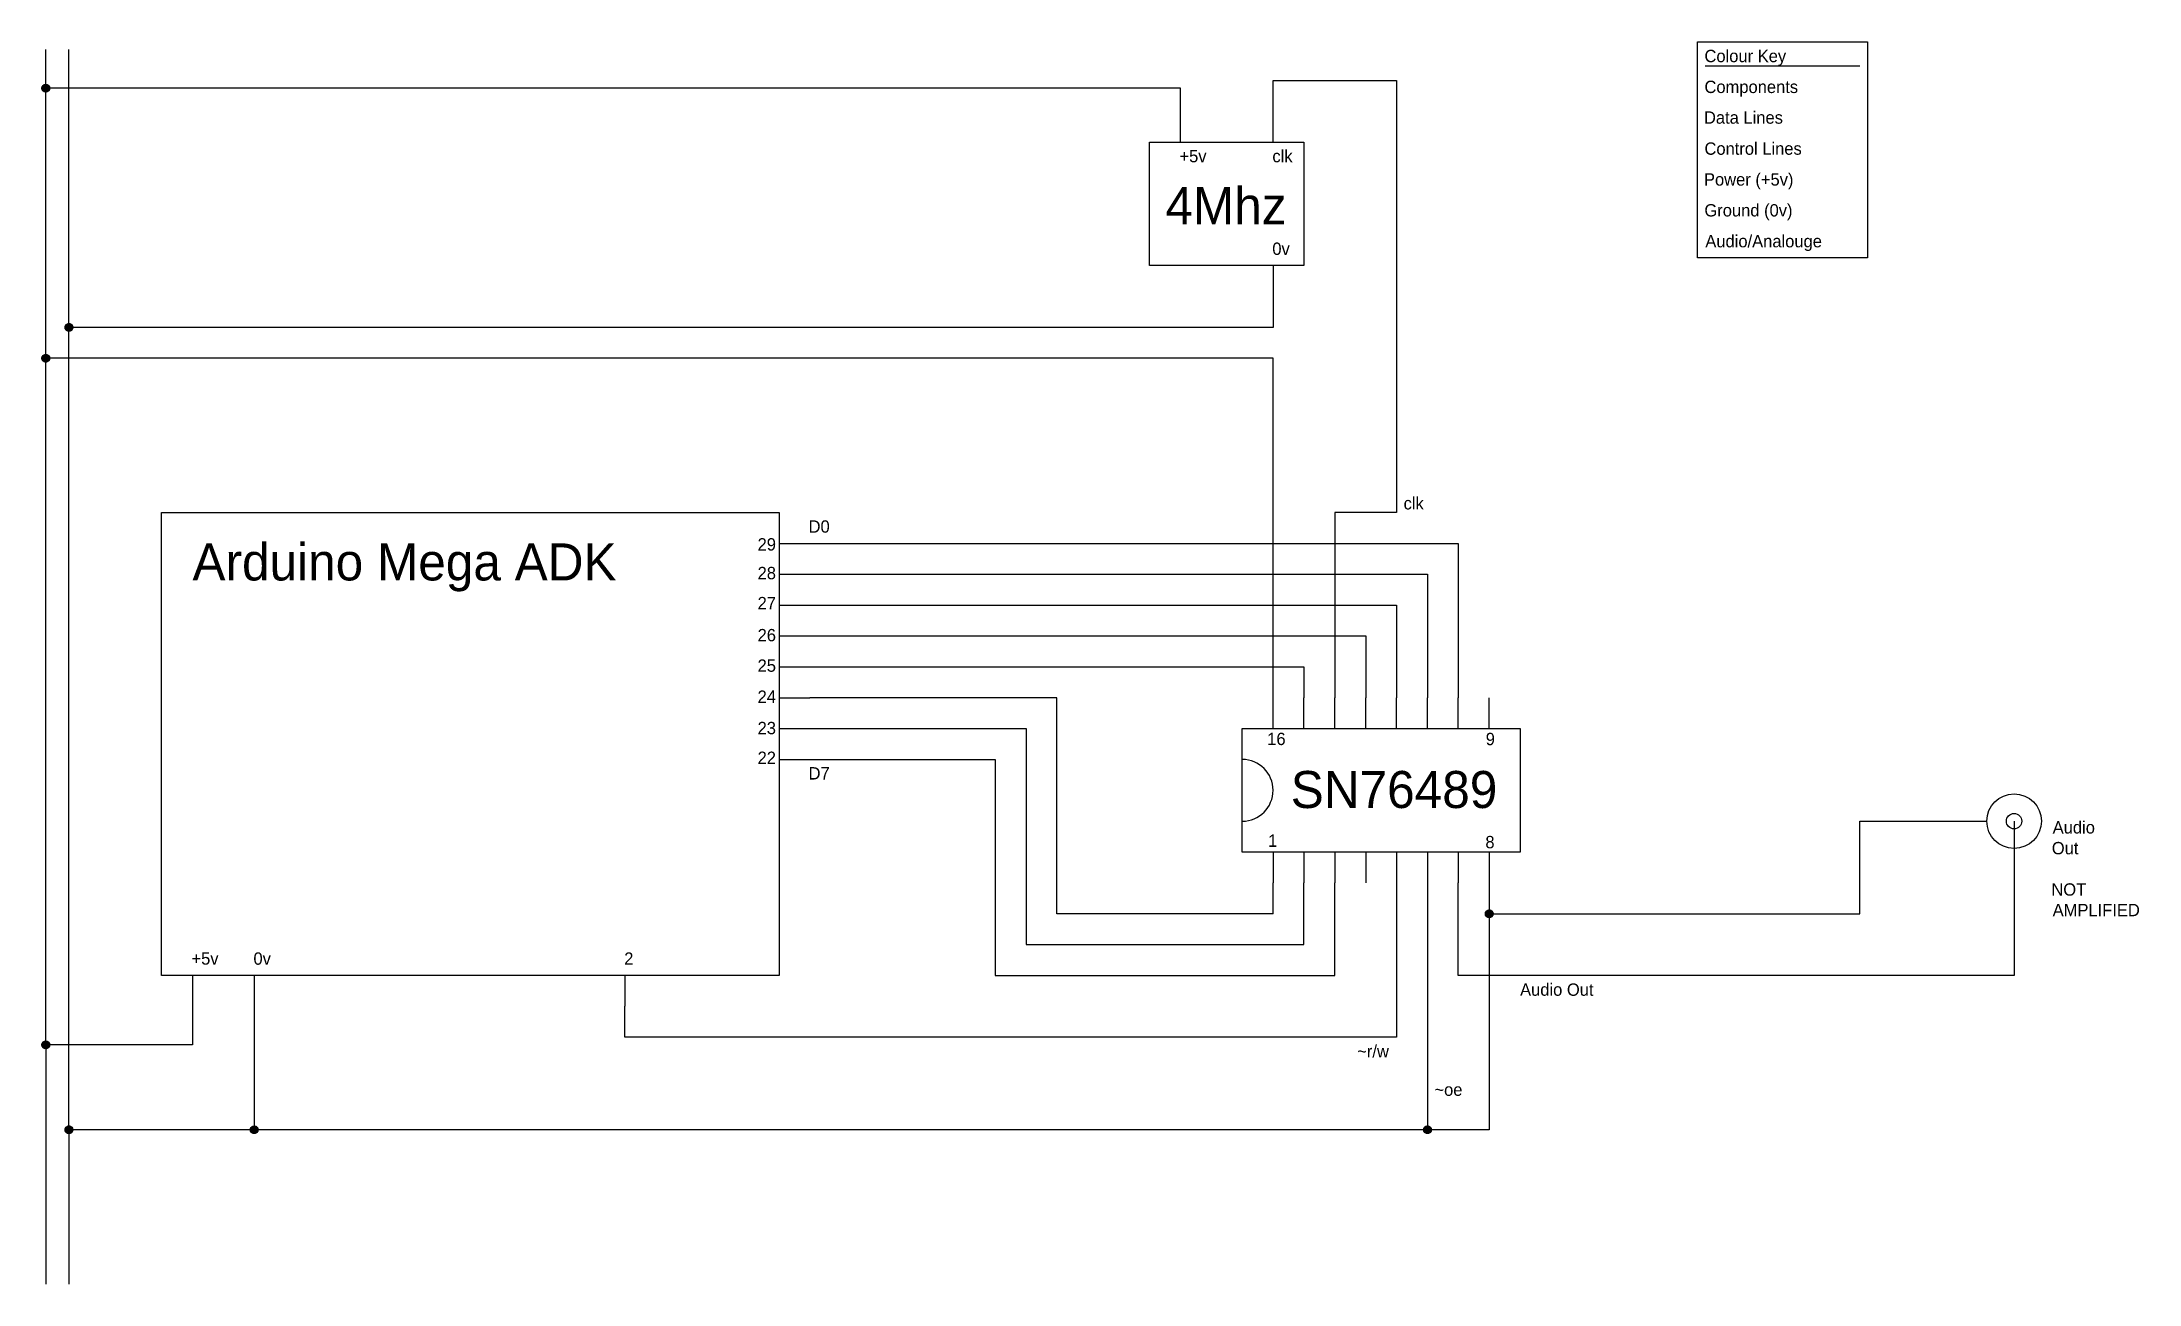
# Model space of a CAD drawing. Extents: x 0.6 to 34.5, y 10 to 30.1.
import ezdxf

# ---------------------------------------------------------------- set-up
doc = ezdxf.new("R2010")
doc.units = 0
doc.layers.get('0').update_dxf_attribs({"linetype": 'CONTINUOUS'})
for name, color, linetype in [('AUDIO', 50, 'CONTINUOUS'), ('COMPONENTS', 170, 'CONTINUOUS'), ('CONTROL', 70, 'CONTINUOUS'), ('DATA_BUS', 40, 'CONTINUOUS'), ('GROUND', 200, 'CONTINUOUS'), ('POWER', 10, 'CONTINUOUS')]:
    doc.layers.add(name, color=color, linetype=linetype)

# ---------------------------------------------------------------- blocks, each defined once
blk = doc.blocks.new('*U38')
at = {"layer": 'COMPONENTS'}
blk.add_text('Arduino Mega ADK', height=0.6, dxfattribs=at).set_placement((3, 21.4))
blk = doc.blocks.new('*U39')
at = {"layer": 'COMPONENTS'}
blk.add_text('SN76489', height=0.6, dxfattribs=at).set_placement((20.786, 17.713))
blk = doc.blocks.new('*U40')
at = {"layer": 'COMPONENTS'}
blk.add_text('1', height=0.2, dxfattribs=at).set_placement((20.419, 17.084))
blk = doc.blocks.new('*U42')
at = {"layer": 'COMPONENTS'}
blk.add_text('8', height=0.2, dxfattribs=at).set_placement((23.938, 17.061))
blk = doc.blocks.new('*U44')
at = {"layer": 'COMPONENTS'}
blk.add_text('9', height=0.2, dxfattribs=at).set_placement((23.944, 18.731))
blk = doc.blocks.new('*U46')
at = {"layer": 'COMPONENTS'}
blk.add_text('16', height=0.2, dxfattribs=at).set_placement((20.405, 18.733))
blk = doc.blocks.new('*U47')
at = {"layer": 'COMPONENTS'}
blk.add_text('29', height=0.2, dxfattribs=at).set_placement((12.152, 21.885))
blk = doc.blocks.new('*U49')
at = {"layer": 'COMPONENTS'}
blk.add_text('28', height=0.2, dxfattribs=at).set_placement((12.152, 21.42))
blk = doc.blocks.new('*U51')
at = {"layer": 'COMPONENTS'}
blk.add_text('27', height=0.2, dxfattribs=at).set_placement((12.152, 20.933))
blk = doc.blocks.new('*U53')
at = {"layer": 'COMPONENTS'}
blk.add_text('26', height=0.2, dxfattribs=at).set_placement((12.152, 20.414))
blk = doc.blocks.new('*U55')
at = {"layer": 'COMPONENTS'}
blk.add_text('25', height=0.2, dxfattribs=at).set_placement((12.152, 19.92))
blk = doc.blocks.new('*U57')
at = {"layer": 'COMPONENTS'}
blk.add_text('24', height=0.2, dxfattribs=at).set_placement((12.152, 19.417))
blk = doc.blocks.new('*U59')
at = {"layer": 'COMPONENTS'}
blk.add_text('23', height=0.2, dxfattribs=at).set_placement((12.152, 18.909))
blk = doc.blocks.new('*U61')
at = {"layer": 'COMPONENTS'}
blk.add_text('22', height=0.2, dxfattribs=at).set_placement((12.152, 18.427))
blk = doc.blocks.new('*U62')
at = {"layer": 'COMPONENTS'}
blk.add_text('4Mhz', height=0.6, dxfattribs=at).set_placement((18.756, 27.172))
blk = doc.blocks.new('*U63')
at = {"layer": 'COMPONENTS'}
blk.add_text('+5v', height=0.2, dxfattribs=at).set_placement((18.984, 28.175))
blk = doc.blocks.new('*U64')
at = {"layer": 'COMPONENTS'}
blk.add_text('clk', height=0.2, dxfattribs=at).set_placement((20.489, 28.175))
blk = doc.blocks.new('*U65')
at = {"layer": 'COMPONENTS'}
blk.add_text('0v', height=0.2, dxfattribs=at).set_placement((20.488, 26.674))
blk = doc.blocks.new('*U66')
at = {"layer": 'COMPONENTS'}
blk.add_text('2', height=0.2, dxfattribs=at).set_placement((9.992, 15.174))
blk = doc.blocks.new('*U67')
at = {"layer": 'COMPONENTS'}
blk.add_text('+5v', height=0.2, dxfattribs=at).set_placement((2.984, 15.175))
blk = doc.blocks.new('*U68')
at = {"layer": 'COMPONENTS'}
blk.add_text('0v', height=0.2, dxfattribs=at).set_placement((3.988, 15.174))
blk = doc.blocks.new('*U69')
at = {"layer": 'AUDIO'}
for s, p in [('Audio', (33.125, 17.3)), ('Out', (33.111, 16.963)), ('NOT', (33.104, 16.293)), ('AMPLIFIED', (33.125, 15.96))]:
    blk.add_text(s, height=0.2, dxfattribs=at).set_placement(p)
blk = doc.blocks.new('*U70')
blk.add_text('Colour Key', height=0.2).set_placement((27.486, 29.797))
blk = doc.blocks.new('*U71')
at = {"layer": 'COMPONENTS'}
blk.add_text('Components', height=0.2, dxfattribs=at).set_placement((27.486, 29.297))
blk = doc.blocks.new('*U72')
at = {"layer": 'DATA_BUS'}
blk.add_text('Data Lines', height=0.2, dxfattribs=at).set_placement((27.478, 28.8))
blk = doc.blocks.new('*U73')
at = {"layer": 'CONTROL'}
blk.add_text('Control Lines', height=0.2, dxfattribs=at).set_placement((27.486, 28.297))
blk = doc.blocks.new('*U74')
at = {"layer": 'POWER'}
blk.add_text('Power (+5v)', height=0.2, dxfattribs=at).set_placement((27.478, 27.797))
blk = doc.blocks.new('*U75')
at = {"layer": 'GROUND'}
blk.add_text('Ground (0v)', height=0.2, dxfattribs=at).set_placement((27.485, 27.297))
blk = doc.blocks.new('*U76')
at = {"layer": 'AUDIO'}
blk.add_text('Audio/Analouge', height=0.2, dxfattribs=at).set_placement((27.5, 26.797))
blk = doc.blocks.new('*U77')
at = {"layer": 'DATA_BUS'}
blk.add_text('D0', height=0.2, dxfattribs=at).set_placement((12.978, 22.174))
blk = doc.blocks.new('*U78')
at = {"layer": 'DATA_BUS'}
blk.add_text('D7', height=0.2, dxfattribs=at).set_placement((12.978, 18.175))
blk = doc.blocks.new('*U79')
at = {"layer": 'CONTROL'}
blk.add_text('clk', height=0.2, dxfattribs=at).set_placement((22.614, 22.55))
blk = doc.blocks.new('*U80')
at = {"layer": 'GROUND'}
blk.add_text('~oe', height=0.2, dxfattribs=at).set_placement((23.113, 13.05))
blk = doc.blocks.new('*U81')
at = {"layer": 'AUDIO'}
blk.add_text('Audio Out', height=0.2, dxfattribs=at).set_placement((24.5, 14.671))
blk = doc.blocks.new('*U82')
at = {"layer": 'CONTROL'}
blk.add_text('~r/w', height=0.2, dxfattribs=at).set_placement((21.863, 13.672))
blk = doc.blocks.new('*U83')
at = {"layer": 'GROUND', "linetype": 'CONTINUOUS'}
for p, q in [((23.938, 16.011), (23.941, 16.021)), ((23.938, 16), (23.938, 16.011)), ((23.938, 15.989), (23.938, 16)), ((23.941, 15.979), (23.938, 15.989)), ((23.941, 16.021), (23.946, 16.031)), ((23.946, 15.969), (23.941, 15.979)), ((23.946, 16.031), (23.952, 16.04)), ((23.952, 15.96), (23.946, 15.969)), ((23.952, 16.04), (23.96, 16.048)), ((23.96, 16.048), (23.969, 16.054)), ((23.969, 16.054), (23.979, 16.059)), ((23.979, 16.059), (23.989, 16.062)), ((24, 16.062), (24, 16.062)), ((24, 16.062), (24.011, 16.062)), ((24, 16.059), (24, 16.062)), ((24, 16.062), (24, 16.059)), ((24, 16.054), (24, 16.059)), ((24, 16.059), (24, 16.054)), ((24, 16.048), (24, 16.054)), ((24, 16.054), (24, 16.048)), ((24, 16.04), (24, 16.048)), ((24, 16.048), (24, 16.04)), ((24, 16.031), (24, 16.04)), ((24, 16.04), (24, 16.031)), ((24, 16.021), (24, 16.031)), ((24, 16.031), (24, 16.021)), ((24, 16.011), (24, 16.021)), ((24, 16.021), (24, 16.011)), ((24, 15.979), (24, 15.989)), ((24, 15.989), (24, 15.979)), ((24, 15.969), (24, 15.979)), ((24, 15.979), (24, 15.969)), ((24, 15.96), (24, 15.969)), ((24, 15.969), (24, 15.96)), ((24.011, 16.062), (24.021, 16.059)), ((24.021, 16.059), (24.031, 16.054)), ((24.031, 16.054), (24.04, 16.048)), ((24.04, 16.048), (24.048, 16.04)), ((24.048, 16.04), (24.054, 16.031)), ((24.054, 15.969), (24.048, 15.96)), ((24.054, 16.031), (24.059, 16.021)), ((24.059, 15.979), (24.054, 15.969)), ((24.059, 16.021), (24.062, 16.011)), ((24.062, 15.989), (24.059, 15.979)), ((24.062, 16.011), (24.063, 16)), ((24.063, 16), (24.062, 15.989)), ((23.96, 15.952), (23.952, 15.96)), ((23.969, 15.946), (23.96, 15.952)), ((23.979, 15.941), (23.969, 15.946)), ((23.989, 15.938), (23.979, 15.941)), ((24, 15.952), (24, 15.96)), ((24, 15.96), (24, 15.952)), ((24, 15.946), (24, 15.952)), ((24, 15.952), (24, 15.946)), ((24, 15.941), (24, 15.946)), ((24, 15.946), (24, 15.941)), ((24, 15.938), (24, 15.941)), ((24, 15.941), (24, 15.938)), ((24, 15.938), (24, 15.938)), ((24.011, 15.938), (24, 15.938)), ((24.021, 15.941), (24.011, 15.938)), ((24.031, 15.946), (24.021, 15.941)), ((24.04, 15.952), (24.031, 15.946)), ((24.048, 15.96), (24.04, 15.952))]:
    blk.add_line(p, q, dxfattribs=at)
at = {"layer": 'GROUND', "linetype": 'CONTINUOUS', "extrusion": (0, 0, -1)}
for points in [[(-23.941, 16.021), (-24, 16.011), (-23.938, 16.011)], [(-23.938, 16.011), (-24, 16), (-23.938, 16)], [(-23.938, 16.011), (-24, 16.011), (-24, 16)], [(-23.938, 16), (-24, 15.989), (-23.938, 15.989)], [(-23.938, 16), (-24, 16), (-24, 15.989)], [(-23.938, 15.989), (-24, 15.979), (-23.941, 15.979)], [(-23.938, 15.989), (-24, 15.989), (-24, 15.979)], [(-23.946, 16.031), (-24, 16.021), (-23.941, 16.021)], [(-23.941, 16.021), (-24, 16.021), (-24, 16.011)], [(-23.941, 15.979), (-24, 15.969), (-23.946, 15.969)], [(-23.941, 15.979), (-24, 15.979), (-24, 15.969)], [(-23.952, 16.04), (-24, 16.031), (-23.946, 16.031)], [(-23.946, 16.031), (-24, 16.031), (-24, 16.021)], [(-23.946, 15.969), (-24, 15.96), (-23.952, 15.96)], [(-23.946, 15.969), (-24, 15.969), (-24, 15.96)], [(-23.96, 16.048), (-24, 16.04), (-23.952, 16.04)], [(-23.952, 16.04), (-24, 16.04), (-24, 16.031)], [(-23.969, 16.054), (-24, 16.048), (-23.96, 16.048)], [(-23.96, 16.048), (-24, 16.048), (-24, 16.04)], [(-23.979, 16.059), (-24, 16.054), (-23.969, 16.054)], [(-23.969, 16.054), (-24, 16.054), (-24, 16.048)], [(-23.989, 16.062), (-24, 16.059), (-23.979, 16.059)], [(-23.979, 16.059), (-24, 16.059), (-24, 16.054)], [(-24, 16.062), (-24, 16.062), (-23.989, 16.062)], [(-23.989, 16.062), (-24, 16.062), (-24, 16.059)], [(-24, 16.062), (-24.011, 16.062), (-24, 16.062)], [(-24, 16.062), (-24.021, 16.059), (-24, 16.059)], [(-24, 16.062), (-24.011, 16.062), (-24.021, 16.059)], [(-24, 16.059), (-24.031, 16.054), (-24, 16.054)], [(-24, 16.059), (-24.021, 16.059), (-24.031, 16.054)], [(-24, 16.054), (-24.04, 16.048), (-24, 16.048)], [(-24, 16.054), (-24.031, 16.054), (-24.04, 16.048)], [(-24, 16.048), (-24.048, 16.04), (-24, 16.04)], [(-24, 16.048), (-24.04, 16.048), (-24.048, 16.04)], [(-24, 16.04), (-24.054, 16.031), (-24, 16.031)], [(-24, 16.04), (-24.048, 16.04), (-24.054, 16.031)], [(-24, 16.031), (-24.059, 16.021), (-24, 16.021)], [(-24, 16.031), (-24.054, 16.031), (-24.059, 16.021)], [(-24, 16.021), (-24.062, 16.011), (-24, 16.011)], [(-24, 16.021), (-24.059, 16.021), (-24.062, 16.011)], [(-24, 16.011), (-24.063, 16), (-24, 16)], [(-24, 16.011), (-24.062, 16.011), (-24.063, 16)], [(-24, 16), (-24.062, 15.989), (-24, 15.989)], [(-24, 16), (-24.063, 16), (-24.062, 15.989)], [(-24, 15.989), (-24.059, 15.979), (-24, 15.979)], [(-24, 15.989), (-24.062, 15.989), (-24.059, 15.979)], [(-24, 15.979), (-24.054, 15.969), (-24, 15.969)], [(-24, 15.979), (-24.059, 15.979), (-24.054, 15.969)], [(-24, 15.969), (-24.048, 15.96), (-24, 15.96)], [(-24, 15.969), (-24.054, 15.969), (-24.048, 15.96)], [(-23.952, 15.96), (-24, 15.952), (-23.96, 15.952)], [(-23.952, 15.96), (-24, 15.96), (-24, 15.952)], [(-23.96, 15.952), (-24, 15.946), (-23.969, 15.946)], [(-23.96, 15.952), (-24, 15.952), (-24, 15.946)], [(-23.969, 15.946), (-24, 15.941), (-23.979, 15.941)], [(-23.969, 15.946), (-24, 15.946), (-24, 15.941)], [(-23.979, 15.941), (-24, 15.938), (-23.989, 15.938)], [(-23.979, 15.941), (-24, 15.941), (-24, 15.938)], [(-23.989, 15.938), (-24, 15.938), (-24, 15.938)], [(-24, 15.96), (-24.04, 15.952), (-24, 15.952)], [(-24, 15.96), (-24.048, 15.96), (-24.04, 15.952)], [(-24, 15.952), (-24.031, 15.946), (-24, 15.946)], [(-24, 15.952), (-24.04, 15.952), (-24.031, 15.946)], [(-24, 15.946), (-24.021, 15.941), (-24, 15.941)], [(-24, 15.946), (-24.031, 15.946), (-24.021, 15.941)], [(-24, 15.941), (-24.011, 15.938), (-24, 15.938)], [(-24, 15.941), (-24.021, 15.941), (-24.011, 15.938)], [(-24, 15.938), (-24.011, 15.938), (-24, 15.938)]]:
    blk.add_solid(points, dxfattribs=at)
blk = doc.blocks.new('*U84')
at = {"layer": 'GROUND', "linetype": 'CONTINUOUS'}
for p, q in [((22.938, 12.511), (22.941, 12.521)), ((22.938, 12.5), (22.938, 12.511)), ((22.939, 12.489), (22.938, 12.5)), ((22.942, 12.477), (22.939, 12.489)), ((22.941, 12.521), (22.946, 12.531)), ((22.947, 12.467), (22.942, 12.477)), ((22.946, 12.531), (22.952, 12.54)), ((22.954, 12.458), (22.947, 12.467)), ((22.952, 12.54), (22.96, 12.548)), ((22.962, 12.45), (22.954, 12.458)), ((22.96, 12.548), (22.969, 12.554)), ((22.972, 12.444), (22.962, 12.45)), ((22.969, 12.554), (22.979, 12.559)), ((22.983, 12.44), (22.972, 12.444)), ((22.979, 12.559), (22.989, 12.562)), ((22.994, 12.438), (22.983, 12.44)), ((23, 12.562), (23, 12.562)), ((23, 12.562), (23.011, 12.562)), ((23, 12.559), (23, 12.562)), ((23, 12.562), (23, 12.559)), ((23, 12.554), (23, 12.559)), ((23, 12.559), (23, 12.554)), ((23, 12.548), (23, 12.554)), ((23, 12.554), (23, 12.548)), ((23, 12.54), (23, 12.548)), ((23, 12.548), (23, 12.54)), ((23, 12.531), (23, 12.54)), ((23, 12.54), (23, 12.531)), ((23, 12.521), (23, 12.531)), ((23, 12.531), (23, 12.521)), ((23, 12.511), (23, 12.521)), ((23, 12.521), (23, 12.511)), ((23.017, 12.44), (23.006, 12.438)), ((23.011, 12.562), (23.021, 12.559)), ((23.028, 12.444), (23.017, 12.44)), ((23.021, 12.559), (23.031, 12.554)), ((23.038, 12.45), (23.028, 12.444)), ((23.031, 12.554), (23.04, 12.548)), ((23.046, 12.458), (23.038, 12.45)), ((23.04, 12.548), (23.048, 12.54)), ((23.053, 12.467), (23.046, 12.458)), ((23.048, 12.54), (23.054, 12.531)), ((23.058, 12.477), (23.053, 12.467)), ((23.054, 12.531), (23.059, 12.521)), ((23.061, 12.489), (23.058, 12.477)), ((23.059, 12.521), (23.062, 12.511)), ((23.063, 12.5), (23.061, 12.489)), ((23.062, 12.511), (23.063, 12.5))]:
    blk.add_line(p, q, dxfattribs=at)
at = {"layer": 'GROUND', "linetype": 'CONTINUOUS', "extrusion": (0, 0, -1)}
for points in [[(-22.941, 12.521), (-23, 12.511), (-22.938, 12.511)], [(-22.938, 12.511), (-23, 12.5), (-22.938, 12.5)], [(-22.938, 12.511), (-23, 12.511), (-23, 12.5)], [(-22.938, 12.5), (-23.061, 12.489), (-22.939, 12.489)], [(-22.938, 12.5), (-23.063, 12.5), (-23.061, 12.489)], [(-22.939, 12.489), (-23.058, 12.477), (-22.942, 12.477)], [(-22.939, 12.489), (-23.061, 12.489), (-23.058, 12.477)], [(-22.946, 12.531), (-23, 12.521), (-22.941, 12.521)], [(-22.941, 12.521), (-23, 12.521), (-23, 12.511)], [(-22.942, 12.477), (-23.053, 12.467), (-22.947, 12.467)], [(-22.942, 12.477), (-23.058, 12.477), (-23.053, 12.467)], [(-22.952, 12.54), (-23, 12.531), (-22.946, 12.531)], [(-22.946, 12.531), (-23, 12.531), (-23, 12.521)], [(-22.947, 12.467), (-23.046, 12.458), (-22.954, 12.458)], [(-22.947, 12.467), (-23.053, 12.467), (-23.046, 12.458)], [(-22.96, 12.548), (-23, 12.54), (-22.952, 12.54)], [(-22.952, 12.54), (-23, 12.54), (-23, 12.531)], [(-22.954, 12.458), (-23.038, 12.45), (-22.962, 12.45)], [(-22.954, 12.458), (-23.046, 12.458), (-23.038, 12.45)], [(-22.969, 12.554), (-23, 12.548), (-22.96, 12.548)], [(-22.96, 12.548), (-23, 12.548), (-23, 12.54)], [(-22.962, 12.45), (-23.028, 12.444), (-22.972, 12.444)], [(-22.962, 12.45), (-23.038, 12.45), (-23.028, 12.444)], [(-22.979, 12.559), (-23, 12.554), (-22.969, 12.554)], [(-22.969, 12.554), (-23, 12.554), (-23, 12.548)], [(-22.972, 12.444), (-23.017, 12.44), (-22.983, 12.44)], [(-22.972, 12.444), (-23.028, 12.444), (-23.017, 12.44)], [(-22.989, 12.562), (-23, 12.559), (-22.979, 12.559)], [(-22.979, 12.559), (-23, 12.559), (-23, 12.554)], [(-22.983, 12.44), (-23.006, 12.438), (-22.994, 12.438)], [(-22.983, 12.44), (-23.017, 12.44), (-23.006, 12.438)], [(-23, 12.562), (-23, 12.562), (-22.989, 12.562)], [(-22.989, 12.562), (-23, 12.562), (-23, 12.559)], [(-23, 12.562), (-23.011, 12.562), (-23, 12.562)], [(-23, 12.562), (-23.021, 12.559), (-23, 12.559)], [(-23, 12.562), (-23.011, 12.562), (-23.021, 12.559)], [(-23, 12.559), (-23.031, 12.554), (-23, 12.554)], [(-23, 12.559), (-23.021, 12.559), (-23.031, 12.554)], [(-23, 12.554), (-23.04, 12.548), (-23, 12.548)], [(-23, 12.554), (-23.031, 12.554), (-23.04, 12.548)], [(-23, 12.548), (-23.048, 12.54), (-23, 12.54)], [(-23, 12.548), (-23.04, 12.548), (-23.048, 12.54)], [(-23, 12.54), (-23.054, 12.531), (-23, 12.531)], [(-23, 12.54), (-23.048, 12.54), (-23.054, 12.531)], [(-23, 12.531), (-23.059, 12.521), (-23, 12.521)], [(-23, 12.531), (-23.054, 12.531), (-23.059, 12.521)], [(-23, 12.521), (-23.062, 12.511), (-23, 12.511)], [(-23, 12.521), (-23.059, 12.521), (-23.062, 12.511)], [(-23, 12.511), (-23.063, 12.5), (-23, 12.5)], [(-23, 12.511), (-23.062, 12.511), (-23.063, 12.5)]]:
    blk.add_solid(points, dxfattribs=at)
blk = doc.blocks.new('*U85')
at = {"layer": 'GROUND', "linetype": 'CONTINUOUS'}
for p, q in [((3.937, 12.5), (3.939, 12.512)), ((3.939, 12.489), (3.937, 12.5)), ((3.939, 12.512), (3.942, 12.524)), ((3.942, 12.477), (3.939, 12.489)), ((3.942, 12.524), (3.948, 12.535)), ((3.947, 12.467), (3.942, 12.477)), ((3.954, 12.458), (3.947, 12.467)), ((3.948, 12.535), (3.956, 12.544)), ((3.962, 12.45), (3.954, 12.458)), ((3.956, 12.544), (3.965, 12.552)), ((3.972, 12.444), (3.962, 12.45)), ((3.965, 12.552), (3.976, 12.558)), ((3.983, 12.44), (3.972, 12.444)), ((3.976, 12.558), (3.988, 12.561)), ((3.994, 12.438), (3.983, 12.44)), ((4, 12.562), (4, 12.561)), ((4, 12.562), (4.012, 12.561)), ((4, 12.558), (4, 12.561)), ((4, 12.561), (4, 12.558)), ((4, 12.552), (4, 12.558)), ((4, 12.558), (4, 12.552)), ((4, 12.544), (4, 12.552)), ((4, 12.552), (4, 12.544)), ((4, 12.535), (4, 12.544)), ((4, 12.544), (4, 12.535)), ((4, 12.524), (4, 12.535)), ((4, 12.535), (4, 12.524)), ((4, 12.512), (4, 12.524)), ((4, 12.524), (4, 12.512)), ((4, 12.5), (4, 12.512)), ((4, 12.512), (4, 12.5)), ((4.017, 12.44), (4.006, 12.438)), ((4.012, 12.561), (4.024, 12.558)), ((4.028, 12.444), (4.017, 12.44)), ((4.024, 12.558), (4.035, 12.552)), ((4.038, 12.45), (4.028, 12.444)), ((4.035, 12.552), (4.044, 12.544)), ((4.046, 12.458), (4.038, 12.45)), ((4.044, 12.544), (4.052, 12.535)), ((4.053, 12.467), (4.046, 12.458)), ((4.052, 12.535), (4.058, 12.524)), ((4.058, 12.477), (4.053, 12.467)), ((4.058, 12.524), (4.061, 12.512)), ((4.061, 12.489), (4.058, 12.477)), ((4.061, 12.512), (4.062, 12.5)), ((4.062, 12.5), (4.061, 12.489))]:
    blk.add_line(p, q, dxfattribs=at)
at = {"layer": 'GROUND', "linetype": 'CONTINUOUS', "extrusion": (0, 0, -1)}
for points in [[(-3.939, 12.512), (-4, 12.5), (-3.937, 12.5)], [(-3.937, 12.5), (-4.061, 12.489), (-3.939, 12.489)], [(-3.937, 12.5), (-4.062, 12.5), (-4.061, 12.489)], [(-3.942, 12.524), (-4, 12.512), (-3.939, 12.512)], [(-3.939, 12.512), (-4, 12.512), (-4, 12.5)], [(-3.939, 12.489), (-4.058, 12.477), (-3.942, 12.477)], [(-3.939, 12.489), (-4.061, 12.489), (-4.058, 12.477)], [(-3.948, 12.535), (-4, 12.524), (-3.942, 12.524)], [(-3.942, 12.524), (-4, 12.524), (-4, 12.512)], [(-3.942, 12.477), (-4.053, 12.467), (-3.947, 12.467)], [(-3.942, 12.477), (-4.058, 12.477), (-4.053, 12.467)], [(-3.947, 12.467), (-4.046, 12.458), (-3.954, 12.458)], [(-3.947, 12.467), (-4.053, 12.467), (-4.046, 12.458)], [(-3.956, 12.544), (-4, 12.535), (-3.948, 12.535)], [(-3.948, 12.535), (-4, 12.535), (-4, 12.524)], [(-3.954, 12.458), (-4.038, 12.45), (-3.962, 12.45)], [(-3.954, 12.458), (-4.046, 12.458), (-4.038, 12.45)], [(-3.965, 12.552), (-4, 12.544), (-3.956, 12.544)], [(-3.956, 12.544), (-4, 12.544), (-4, 12.535)], [(-3.962, 12.45), (-4.028, 12.444), (-3.972, 12.444)], [(-3.962, 12.45), (-4.038, 12.45), (-4.028, 12.444)], [(-3.976, 12.558), (-4, 12.552), (-3.965, 12.552)], [(-3.965, 12.552), (-4, 12.552), (-4, 12.544)], [(-3.972, 12.444), (-4.017, 12.44), (-3.983, 12.44)], [(-3.972, 12.444), (-4.028, 12.444), (-4.017, 12.44)], [(-3.988, 12.561), (-4, 12.558), (-3.976, 12.558)], [(-3.976, 12.558), (-4, 12.558), (-4, 12.552)], [(-3.983, 12.44), (-4.006, 12.438), (-3.994, 12.438)], [(-3.983, 12.44), (-4.017, 12.44), (-4.006, 12.438)], [(-4, 12.562), (-4, 12.561), (-3.988, 12.561)], [(-3.988, 12.561), (-4, 12.561), (-4, 12.558)], [(-4, 12.562), (-4.012, 12.561), (-4, 12.561)], [(-4, 12.561), (-4.024, 12.558), (-4, 12.558)], [(-4, 12.561), (-4.012, 12.561), (-4.024, 12.558)], [(-4, 12.558), (-4.035, 12.552), (-4, 12.552)], [(-4, 12.558), (-4.024, 12.558), (-4.035, 12.552)], [(-4, 12.552), (-4.044, 12.544), (-4, 12.544)], [(-4, 12.552), (-4.035, 12.552), (-4.044, 12.544)], [(-4, 12.544), (-4.052, 12.535), (-4, 12.535)], [(-4, 12.544), (-4.044, 12.544), (-4.052, 12.535)], [(-4, 12.535), (-4.058, 12.524), (-4, 12.524)], [(-4, 12.535), (-4.052, 12.535), (-4.058, 12.524)], [(-4, 12.524), (-4.061, 12.512), (-4, 12.512)], [(-4, 12.524), (-4.058, 12.524), (-4.061, 12.512)], [(-4, 12.512), (-4.062, 12.5), (-4, 12.5)], [(-4, 12.512), (-4.061, 12.512), (-4.062, 12.5)]]:
    blk.add_solid(points, dxfattribs=at)
blk = doc.blocks.new('*U86')
at = {"layer": 'GROUND', "linetype": 'CONTINUOUS'}
for p, q in [((0.938, 12.511), (0.941, 12.521)), ((0.938, 12.5), (0.938, 12.511)), ((0.938, 12.489), (0.938, 12.5)), ((0.941, 12.479), (0.938, 12.489)), ((0.941, 12.521), (0.946, 12.531)), ((0.946, 12.469), (0.941, 12.479)), ((0.946, 12.531), (0.952, 12.54)), ((0.952, 12.46), (0.946, 12.469)), ((0.952, 12.54), (0.96, 12.548)), ((0.96, 12.452), (0.952, 12.46)), ((0.96, 12.548), (0.969, 12.554)), ((0.969, 12.446), (0.96, 12.452)), ((0.969, 12.554), (0.979, 12.559)), ((0.979, 12.441), (0.969, 12.446)), ((0.979, 12.559), (0.989, 12.562)), ((0.989, 12.438), (0.979, 12.441)), ((1, 12.562), (1, 12.562)), ((1, 12.562), (1.011, 12.562)), ((1, 12.559), (1, 12.562)), ((1, 12.562), (1, 12.559)), ((1, 12.554), (1, 12.559)), ((1, 12.559), (1, 12.554)), ((1, 12.548), (1, 12.554)), ((1, 12.554), (1, 12.548)), ((1, 12.54), (1, 12.548)), ((1, 12.548), (1, 12.54)), ((1, 12.531), (1, 12.54)), ((1, 12.54), (1, 12.531)), ((1, 12.521), (1, 12.531)), ((1, 12.531), (1, 12.521)), ((1, 12.511), (1, 12.521)), ((1, 12.521), (1, 12.511)), ((1, 12.479), (1, 12.489)), ((1, 12.489), (1, 12.479)), ((1, 12.469), (1, 12.479)), ((1, 12.479), (1, 12.469)), ((1, 12.46), (1, 12.469)), ((1, 12.469), (1, 12.46)), ((1, 12.452), (1, 12.46)), ((1, 12.46), (1, 12.452)), ((1, 12.446), (1, 12.452)), ((1, 12.452), (1, 12.446)), ((1, 12.441), (1, 12.446)), ((1, 12.446), (1, 12.441)), ((1, 12.438), (1, 12.441)), ((1, 12.441), (1, 12.438)), ((1, 12.438), (1, 12.438)), ((1.011, 12.438), (1, 12.438)), ((1.011, 12.562), (1.021, 12.559)), ((1.021, 12.441), (1.011, 12.438)), ((1.021, 12.559), (1.031, 12.554)), ((1.031, 12.446), (1.021, 12.441)), ((1.031, 12.554), (1.04, 12.548)), ((1.04, 12.452), (1.031, 12.446)), ((1.04, 12.548), (1.048, 12.54)), ((1.048, 12.46), (1.04, 12.452)), ((1.048, 12.54), (1.054, 12.531)), ((1.054, 12.469), (1.048, 12.46)), ((1.054, 12.531), (1.059, 12.521)), ((1.059, 12.479), (1.054, 12.469)), ((1.059, 12.521), (1.062, 12.511)), ((1.062, 12.489), (1.059, 12.479)), ((1.062, 12.511), (1.062, 12.5)), ((1.062, 12.5), (1.062, 12.489))]:
    blk.add_line(p, q, dxfattribs=at)
at = {"layer": 'GROUND', "linetype": 'CONTINUOUS', "extrusion": (0, 0, -1)}
for points in [[(-0.941, 12.521), (-1, 12.511), (-0.938, 12.511)], [(-0.938, 12.511), (-1, 12.5), (-0.938, 12.5)], [(-0.938, 12.511), (-1, 12.511), (-1, 12.5)], [(-0.938, 12.5), (-1, 12.489), (-0.938, 12.489)], [(-0.938, 12.5), (-1, 12.5), (-1, 12.489)], [(-0.938, 12.489), (-1, 12.479), (-0.941, 12.479)], [(-0.938, 12.489), (-1, 12.489), (-1, 12.479)], [(-0.946, 12.531), (-1, 12.521), (-0.941, 12.521)], [(-0.941, 12.521), (-1, 12.521), (-1, 12.511)], [(-0.941, 12.479), (-1, 12.469), (-0.946, 12.469)], [(-0.941, 12.479), (-1, 12.479), (-1, 12.469)], [(-0.952, 12.54), (-1, 12.531), (-0.946, 12.531)], [(-0.946, 12.531), (-1, 12.531), (-1, 12.521)], [(-0.946, 12.469), (-1, 12.46), (-0.952, 12.46)], [(-0.946, 12.469), (-1, 12.469), (-1, 12.46)], [(-0.96, 12.548), (-1, 12.54), (-0.952, 12.54)], [(-0.952, 12.54), (-1, 12.54), (-1, 12.531)], [(-0.952, 12.46), (-1, 12.452), (-0.96, 12.452)], [(-0.952, 12.46), (-1, 12.46), (-1, 12.452)], [(-0.969, 12.554), (-1, 12.548), (-0.96, 12.548)], [(-0.96, 12.548), (-1, 12.548), (-1, 12.54)], [(-0.96, 12.452), (-1, 12.446), (-0.969, 12.446)], [(-0.96, 12.452), (-1, 12.452), (-1, 12.446)], [(-0.979, 12.559), (-1, 12.554), (-0.969, 12.554)], [(-0.969, 12.554), (-1, 12.554), (-1, 12.548)], [(-0.969, 12.446), (-1, 12.441), (-0.979, 12.441)], [(-0.969, 12.446), (-1, 12.446), (-1, 12.441)], [(-0.989, 12.562), (-1, 12.559), (-0.979, 12.559)], [(-0.979, 12.559), (-1, 12.559), (-1, 12.554)], [(-0.979, 12.441), (-1, 12.438), (-0.989, 12.438)], [(-0.979, 12.441), (-1, 12.441), (-1, 12.438)], [(-1, 12.562), (-1, 12.562), (-0.989, 12.562)], [(-0.989, 12.562), (-1, 12.562), (-1, 12.559)], [(-0.989, 12.438), (-1, 12.438), (-1, 12.438)], [(-1, 12.562), (-1.011, 12.562), (-1, 12.562)], [(-1, 12.562), (-1.021, 12.559), (-1, 12.559)], [(-1, 12.562), (-1.011, 12.562), (-1.021, 12.559)], [(-1, 12.559), (-1.031, 12.554), (-1, 12.554)], [(-1, 12.559), (-1.021, 12.559), (-1.031, 12.554)], [(-1, 12.554), (-1.04, 12.548), (-1, 12.548)], [(-1, 12.554), (-1.031, 12.554), (-1.04, 12.548)], [(-1, 12.548), (-1.048, 12.54), (-1, 12.54)], [(-1, 12.548), (-1.04, 12.548), (-1.048, 12.54)], [(-1, 12.54), (-1.054, 12.531), (-1, 12.531)], [(-1, 12.54), (-1.048, 12.54), (-1.054, 12.531)], [(-1, 12.531), (-1.059, 12.521), (-1, 12.521)], [(-1, 12.531), (-1.054, 12.531), (-1.059, 12.521)], [(-1, 12.521), (-1.062, 12.511), (-1, 12.511)], [(-1, 12.521), (-1.059, 12.521), (-1.062, 12.511)], [(-1, 12.511), (-1.062, 12.5), (-1, 12.5)], [(-1, 12.511), (-1.062, 12.511), (-1.062, 12.5)], [(-1, 12.5), (-1.062, 12.489), (-1, 12.489)], [(-1, 12.5), (-1.062, 12.5), (-1.062, 12.489)], [(-1, 12.489), (-1.059, 12.479), (-1, 12.479)], [(-1, 12.489), (-1.062, 12.489), (-1.059, 12.479)], [(-1, 12.479), (-1.054, 12.469), (-1, 12.469)], [(-1, 12.479), (-1.059, 12.479), (-1.054, 12.469)], [(-1, 12.469), (-1.048, 12.46), (-1, 12.46)], [(-1, 12.469), (-1.054, 12.469), (-1.048, 12.46)], [(-1, 12.46), (-1.04, 12.452), (-1, 12.452)], [(-1, 12.46), (-1.048, 12.46), (-1.04, 12.452)], [(-1, 12.452), (-1.031, 12.446), (-1, 12.446)], [(-1, 12.452), (-1.04, 12.452), (-1.031, 12.446)], [(-1, 12.446), (-1.021, 12.441), (-1, 12.441)], [(-1, 12.446), (-1.031, 12.446), (-1.021, 12.441)], [(-1, 12.441), (-1.011, 12.438), (-1, 12.438)], [(-1, 12.441), (-1.021, 12.441), (-1.011, 12.438)], [(-1, 12.438), (-1.011, 12.438), (-1, 12.438)]]:
    blk.add_solid(points, dxfattribs=at)
blk = doc.blocks.new('*U87')
at = {"layer": 'GROUND', "linetype": 'CONTINUOUS'}
for p, q in [((0.938, 25.511), (0.939, 25.512)), ((0.938, 25.5), (0.938, 25.511)), ((0.938, 25.489), (0.938, 25.5)), ((0.939, 25.488), (0.938, 25.489)), ((0.939, 25.512), (0.941, 25.521)), ((0.941, 25.479), (0.939, 25.488)), ((0.941, 25.521), (0.942, 25.524)), ((0.942, 25.476), (0.941, 25.479)), ((0.942, 25.524), (0.946, 25.531)), ((0.946, 25.469), (0.942, 25.476)), ((0.946, 25.531), (0.948, 25.535)), ((0.948, 25.535), (0.952, 25.54)), ((0.952, 25.54), (0.956, 25.544)), ((0.956, 25.544), (0.96, 25.548)), ((0.96, 25.548), (0.966, 25.552)), ((0.966, 25.552), (0.969, 25.554)), ((0.969, 25.554), (0.977, 25.558)), ((0.977, 25.558), (0.979, 25.559)), ((0.979, 25.559), (0.988, 25.561)), ((0.988, 25.561), (0.989, 25.562)), ((1, 25.562), (1, 25.562)), ((1, 25.562), (1.01, 25.562)), ((1.01, 25.562), (1.012, 25.561)), ((1.012, 25.561), (1.021, 25.559)), ((1.021, 25.559), (1.024, 25.558)), ((1.024, 25.558), (1.031, 25.554)), ((1.031, 25.554), (1.035, 25.552)), ((1.035, 25.552), (1.04, 25.548)), ((1.04, 25.548), (1.044, 25.544)), ((1.044, 25.544), (1.047, 25.54)), ((1.047, 25.54), (1.052, 25.535)), ((1.052, 25.535), (1.054, 25.531)), ((1.054, 25.531), (1.058, 25.524)), ((1.058, 25.476), (1.054, 25.469)), ((1.058, 25.524), (1.059, 25.521)), ((1.059, 25.479), (1.058, 25.476)), ((1.059, 25.521), (1.061, 25.512)), ((1.061, 25.488), (1.059, 25.479)), ((1.061, 25.512), (1.061, 25.511)), ((1.061, 25.511), (1.062, 25.5)), ((1.062, 25.5), (1.061, 25.489)), ((1.061, 25.489), (1.061, 25.488)), ((0.948, 25.465), (0.946, 25.469)), ((0.952, 25.46), (0.948, 25.465)), ((0.956, 25.456), (0.952, 25.46)), ((0.96, 25.452), (0.956, 25.456)), ((0.966, 25.448), (0.96, 25.452)), ((0.969, 25.446), (0.966, 25.448)), ((0.977, 25.442), (0.969, 25.446)), ((0.979, 25.441), (0.977, 25.442)), ((0.988, 25.439), (0.979, 25.441)), ((0.989, 25.438), (0.988, 25.439)), ((1, 25.438), (1, 25.438)), ((1.01, 25.438), (1, 25.438)), ((1.012, 25.439), (1.01, 25.438)), ((1.021, 25.441), (1.012, 25.439)), ((1.024, 25.442), (1.021, 25.441)), ((1.031, 25.446), (1.024, 25.442)), ((1.035, 25.448), (1.031, 25.446)), ((1.04, 25.452), (1.035, 25.448)), ((1.044, 25.456), (1.04, 25.452)), ((1.047, 25.46), (1.044, 25.456)), ((1.052, 25.465), (1.047, 25.46)), ((1.054, 25.469), (1.052, 25.465))]:
    blk.add_line(p, q, dxfattribs=at)
at = {"layer": 'GROUND', "linetype": 'CONTINUOUS', "extrusion": (0, 0, -1)}
for points in [[(-0.939, 25.512), (-1, 25.511), (-0.938, 25.511)], [(-0.938, 25.511), (-1, 25.5), (-0.938, 25.5)], [(-0.938, 25.511), (-1, 25.511), (-1, 25.5)], [(-0.938, 25.5), (-1, 25.489), (-0.938, 25.489)], [(-0.938, 25.5), (-1, 25.5), (-1, 25.489)], [(-0.938, 25.489), (-1, 25.488), (-0.939, 25.488)], [(-0.938, 25.489), (-1, 25.489), (-1, 25.488)], [(-0.941, 25.521), (-1, 25.512), (-0.939, 25.512)], [(-0.939, 25.512), (-1, 25.512), (-1, 25.511)], [(-0.939, 25.488), (-1, 25.479), (-0.941, 25.479)], [(-0.939, 25.488), (-1, 25.488), (-1, 25.479)], [(-0.942, 25.524), (-1, 25.521), (-0.941, 25.521)], [(-0.941, 25.521), (-1, 25.521), (-1, 25.512)], [(-0.941, 25.479), (-1, 25.476), (-0.942, 25.476)], [(-0.941, 25.479), (-1, 25.479), (-1, 25.476)], [(-0.946, 25.531), (-1, 25.524), (-0.942, 25.524)], [(-0.942, 25.524), (-1, 25.524), (-1, 25.521)], [(-0.942, 25.476), (-1, 25.469), (-0.946, 25.469)], [(-0.942, 25.476), (-1, 25.476), (-1, 25.469)], [(-0.948, 25.535), (-1, 25.531), (-0.946, 25.531)], [(-0.946, 25.531), (-1, 25.531), (-1, 25.524)], [(-0.952, 25.54), (-1, 25.535), (-0.948, 25.535)], [(-0.948, 25.535), (-1, 25.535), (-1, 25.531)], [(-0.956, 25.544), (-1, 25.54), (-0.952, 25.54)], [(-0.952, 25.54), (-1, 25.54), (-1, 25.535)], [(-0.96, 25.548), (-1, 25.544), (-0.956, 25.544)], [(-0.956, 25.544), (-1, 25.544), (-1, 25.54)], [(-0.966, 25.552), (-1, 25.548), (-0.96, 25.548)], [(-0.96, 25.548), (-1, 25.548), (-1, 25.544)], [(-0.969, 25.554), (-1, 25.552), (-0.966, 25.552)], [(-0.966, 25.552), (-1, 25.552), (-1, 25.548)], [(-0.977, 25.558), (-1, 25.554), (-0.969, 25.554)], [(-0.969, 25.554), (-1, 25.554), (-1, 25.552)], [(-0.979, 25.559), (-1, 25.558), (-0.977, 25.558)], [(-0.977, 25.558), (-1, 25.558), (-1, 25.554)], [(-0.988, 25.561), (-1, 25.559), (-0.979, 25.559)], [(-0.979, 25.559), (-1, 25.559), (-1, 25.558)], [(-0.989, 25.562), (-1, 25.561), (-0.988, 25.561)], [(-0.988, 25.561), (-1, 25.561), (-1, 25.559)], [(-1, 25.562), (-1, 25.562), (-0.989, 25.562)], [(-0.989, 25.562), (-1, 25.562), (-1, 25.561)], [(-1, 25.562), (-1.01, 25.562), (-1, 25.562)], [(-1, 25.562), (-1.012, 25.561), (-1, 25.561)], [(-1, 25.562), (-1.01, 25.562), (-1.012, 25.561)], [(-1, 25.561), (-1.021, 25.559), (-1, 25.559)], [(-1, 25.561), (-1.012, 25.561), (-1.021, 25.559)], [(-1, 25.559), (-1.024, 25.558), (-1, 25.558)], [(-1, 25.559), (-1.021, 25.559), (-1.024, 25.558)], [(-1, 25.558), (-1.031, 25.554), (-1, 25.554)], [(-1, 25.558), (-1.024, 25.558), (-1.031, 25.554)], [(-1, 25.554), (-1.035, 25.552), (-1, 25.552)], [(-1, 25.554), (-1.031, 25.554), (-1.035, 25.552)], [(-1, 25.552), (-1.04, 25.548), (-1, 25.548)], [(-1, 25.552), (-1.035, 25.552), (-1.04, 25.548)], [(-1, 25.548), (-1.044, 25.544), (-1, 25.544)], [(-1, 25.548), (-1.04, 25.548), (-1.044, 25.544)], [(-1, 25.544), (-1.047, 25.54), (-1, 25.54)], [(-1, 25.544), (-1.044, 25.544), (-1.047, 25.54)], [(-1, 25.54), (-1.052, 25.535), (-1, 25.535)], [(-1, 25.54), (-1.047, 25.54), (-1.052, 25.535)], [(-1, 25.535), (-1.054, 25.531), (-1, 25.531)], [(-1, 25.535), (-1.052, 25.535), (-1.054, 25.531)], [(-1, 25.531), (-1.058, 25.524), (-1, 25.524)], [(-1, 25.531), (-1.054, 25.531), (-1.058, 25.524)], [(-1, 25.524), (-1.059, 25.521), (-1, 25.521)], [(-1, 25.524), (-1.058, 25.524), (-1.059, 25.521)], [(-1, 25.521), (-1.061, 25.512), (-1, 25.512)], [(-1, 25.521), (-1.059, 25.521), (-1.061, 25.512)], [(-1, 25.512), (-1.061, 25.511), (-1, 25.511)], [(-1, 25.512), (-1.061, 25.512), (-1.061, 25.511)], [(-1, 25.511), (-1.062, 25.5), (-1, 25.5)], [(-1, 25.511), (-1.061, 25.511), (-1.062, 25.5)], [(-1, 25.5), (-1.061, 25.489), (-1, 25.489)], [(-1, 25.5), (-1.062, 25.5), (-1.061, 25.489)], [(-1, 25.489), (-1.061, 25.488), (-1, 25.488)], [(-1, 25.489), (-1.061, 25.489), (-1.061, 25.488)], [(-1, 25.488), (-1.059, 25.479), (-1, 25.479)], [(-1, 25.488), (-1.061, 25.488), (-1.059, 25.479)], [(-1, 25.479), (-1.058, 25.476), (-1, 25.476)], [(-1, 25.479), (-1.059, 25.479), (-1.058, 25.476)], [(-1, 25.476), (-1.054, 25.469), (-1, 25.469)], [(-1, 25.476), (-1.058, 25.476), (-1.054, 25.469)], [(-0.946, 25.469), (-1, 25.465), (-0.948, 25.465)], [(-0.946, 25.469), (-1, 25.469), (-1, 25.465)], [(-0.948, 25.465), (-1, 25.46), (-0.952, 25.46)], [(-0.948, 25.465), (-1, 25.465), (-1, 25.46)], [(-0.952, 25.46), (-1, 25.456), (-0.956, 25.456)], [(-0.952, 25.46), (-1, 25.46), (-1, 25.456)], [(-0.956, 25.456), (-1, 25.452), (-0.96, 25.452)], [(-0.956, 25.456), (-1, 25.456), (-1, 25.452)], [(-0.96, 25.452), (-1, 25.448), (-0.966, 25.448)], [(-0.96, 25.452), (-1, 25.452), (-1, 25.448)], [(-0.966, 25.448), (-1, 25.446), (-0.969, 25.446)], [(-0.966, 25.448), (-1, 25.448), (-1, 25.446)], [(-0.969, 25.446), (-1, 25.442), (-0.977, 25.442)], [(-0.969, 25.446), (-1, 25.446), (-1, 25.442)], [(-0.977, 25.442), (-1, 25.441), (-0.979, 25.441)], [(-0.977, 25.442), (-1, 25.442), (-1, 25.441)], [(-0.979, 25.441), (-1, 25.439), (-0.988, 25.439)], [(-0.979, 25.441), (-1, 25.441), (-1, 25.439)], [(-0.988, 25.439), (-1, 25.438), (-0.989, 25.438)], [(-0.988, 25.439), (-1, 25.439), (-1, 25.438)], [(-0.989, 25.438), (-1, 25.438), (-1, 25.438)], [(-1, 25.469), (-1.052, 25.465), (-1, 25.465)], [(-1, 25.469), (-1.054, 25.469), (-1.052, 25.465)], [(-1, 25.465), (-1.047, 25.46), (-1, 25.46)], [(-1, 25.465), (-1.052, 25.465), (-1.047, 25.46)], [(-1, 25.46), (-1.044, 25.456), (-1, 25.456)], [(-1, 25.46), (-1.047, 25.46), (-1.044, 25.456)], [(-1, 25.456), (-1.04, 25.452), (-1, 25.452)], [(-1, 25.456), (-1.044, 25.456), (-1.04, 25.452)], [(-1, 25.452), (-1.035, 25.448), (-1, 25.448)], [(-1, 25.452), (-1.04, 25.452), (-1.035, 25.448)], [(-1, 25.448), (-1.031, 25.446), (-1, 25.446)], [(-1, 25.448), (-1.035, 25.448), (-1.031, 25.446)], [(-1, 25.446), (-1.024, 25.442), (-1, 25.442)], [(-1, 25.446), (-1.031, 25.446), (-1.024, 25.442)], [(-1, 25.442), (-1.021, 25.441), (-1, 25.441)], [(-1, 25.442), (-1.024, 25.442), (-1.021, 25.441)], [(-1, 25.441), (-1.012, 25.439), (-1, 25.439)], [(-1, 25.441), (-1.021, 25.441), (-1.012, 25.439)], [(-1, 25.439), (-1.01, 25.438), (-1, 25.438)], [(-1, 25.439), (-1.012, 25.439), (-1.01, 25.438)], [(-1, 25.438), (-1.01, 25.438), (-1, 25.438)]]:
    blk.add_solid(points, dxfattribs=at)
blk = doc.blocks.new('*U88')
at = {"layer": 'POWER', "linetype": 'CONTINUOUS'}
for p, q in [((0.562, 29.375), (0.563, 29.386)), ((0.563, 29.364), (0.562, 29.375)), ((0.563, 29.386), (0.564, 29.387)), ((0.564, 29.363), (0.563, 29.364)), ((0.564, 29.387), (0.566, 29.396)), ((0.566, 29.354), (0.564, 29.363)), ((0.566, 29.396), (0.567, 29.399)), ((0.567, 29.351), (0.566, 29.354)), ((0.567, 29.399), (0.571, 29.406)), ((0.571, 29.344), (0.567, 29.351)), ((0.571, 29.406), (0.573, 29.41)), ((0.573, 29.34), (0.571, 29.344)), ((0.573, 29.41), (0.577, 29.415)), ((0.577, 29.335), (0.573, 29.34)), ((0.577, 29.415), (0.581, 29.419)), ((0.581, 29.331), (0.577, 29.335)), ((0.581, 29.419), (0.585, 29.423)), ((0.585, 29.327), (0.581, 29.331)), ((0.585, 29.423), (0.591, 29.427)), ((0.591, 29.323), (0.585, 29.327)), ((0.591, 29.427), (0.594, 29.429)), ((0.594, 29.321), (0.591, 29.323)), ((0.594, 29.429), (0.602, 29.433)), ((0.602, 29.317), (0.594, 29.321)), ((0.602, 29.433), (0.604, 29.434)), ((0.604, 29.316), (0.602, 29.317)), ((0.604, 29.434), (0.613, 29.436)), ((0.613, 29.314), (0.604, 29.316)), ((0.613, 29.436), (0.614, 29.437)), ((0.614, 29.313), (0.613, 29.314)), ((0.625, 29.438), (0.625, 29.437)), ((0.625, 29.438), (0.635, 29.437)), ((0.625, 29.313), (0.625, 29.312)), ((0.635, 29.313), (0.625, 29.312)), ((0.635, 29.437), (0.637, 29.436)), ((0.637, 29.314), (0.635, 29.313)), ((0.637, 29.436), (0.646, 29.434)), ((0.646, 29.316), (0.637, 29.314)), ((0.646, 29.434), (0.649, 29.433)), ((0.649, 29.317), (0.646, 29.316)), ((0.649, 29.433), (0.656, 29.429)), ((0.656, 29.321), (0.649, 29.317)), ((0.656, 29.429), (0.66, 29.427)), ((0.66, 29.323), (0.656, 29.321)), ((0.66, 29.427), (0.665, 29.423)), ((0.665, 29.327), (0.66, 29.323)), ((0.665, 29.423), (0.669, 29.419)), ((0.669, 29.331), (0.665, 29.327)), ((0.669, 29.419), (0.672, 29.415)), ((0.672, 29.335), (0.669, 29.331)), ((0.672, 29.415), (0.677, 29.41)), ((0.677, 29.34), (0.672, 29.335)), ((0.677, 29.41), (0.679, 29.406)), ((0.679, 29.344), (0.677, 29.34)), ((0.679, 29.406), (0.683, 29.399)), ((0.683, 29.351), (0.679, 29.344)), ((0.683, 29.399), (0.684, 29.396)), ((0.684, 29.354), (0.683, 29.351)), ((0.684, 29.396), (0.686, 29.387)), ((0.686, 29.363), (0.684, 29.354)), ((0.686, 29.387), (0.686, 29.386)), ((0.686, 29.386), (0.688, 29.375)), ((0.688, 29.375), (0.686, 29.364)), ((0.686, 29.364), (0.686, 29.363))]:
    blk.add_line(p, q, dxfattribs=at)
at = {"layer": 'POWER', "linetype": 'CONTINUOUS', "extrusion": (0, 0, -1)}
for points in [[(-0.563, 29.386), (-0.625, 29.375), (-0.562, 29.375)], [(-0.562, 29.375), (-0.625, 29.364), (-0.563, 29.364)], [(-0.562, 29.375), (-0.625, 29.375), (-0.625, 29.364)], [(-0.564, 29.387), (-0.625, 29.386), (-0.563, 29.386)], [(-0.563, 29.386), (-0.625, 29.386), (-0.625, 29.375)], [(-0.563, 29.364), (-0.625, 29.363), (-0.564, 29.363)], [(-0.563, 29.364), (-0.625, 29.364), (-0.625, 29.363)], [(-0.566, 29.396), (-0.625, 29.387), (-0.564, 29.387)], [(-0.564, 29.387), (-0.625, 29.387), (-0.625, 29.386)], [(-0.564, 29.363), (-0.625, 29.354), (-0.566, 29.354)], [(-0.564, 29.363), (-0.625, 29.363), (-0.625, 29.354)], [(-0.567, 29.399), (-0.625, 29.396), (-0.566, 29.396)], [(-0.566, 29.396), (-0.625, 29.396), (-0.625, 29.387)], [(-0.566, 29.354), (-0.625, 29.351), (-0.567, 29.351)], [(-0.566, 29.354), (-0.625, 29.354), (-0.625, 29.351)], [(-0.571, 29.406), (-0.625, 29.399), (-0.567, 29.399)], [(-0.567, 29.399), (-0.625, 29.399), (-0.625, 29.396)], [(-0.567, 29.351), (-0.625, 29.344), (-0.571, 29.344)], [(-0.567, 29.351), (-0.625, 29.351), (-0.625, 29.344)], [(-0.573, 29.41), (-0.625, 29.406), (-0.571, 29.406)], [(-0.571, 29.406), (-0.625, 29.406), (-0.625, 29.399)], [(-0.571, 29.344), (-0.625, 29.34), (-0.573, 29.34)], [(-0.571, 29.344), (-0.625, 29.344), (-0.625, 29.34)], [(-0.577, 29.415), (-0.625, 29.41), (-0.573, 29.41)], [(-0.573, 29.41), (-0.625, 29.41), (-0.625, 29.406)], [(-0.573, 29.34), (-0.625, 29.335), (-0.577, 29.335)], [(-0.573, 29.34), (-0.625, 29.34), (-0.625, 29.335)], [(-0.581, 29.419), (-0.625, 29.415), (-0.577, 29.415)], [(-0.577, 29.415), (-0.625, 29.415), (-0.625, 29.41)], [(-0.577, 29.335), (-0.625, 29.331), (-0.581, 29.331)], [(-0.577, 29.335), (-0.625, 29.335), (-0.625, 29.331)], [(-0.585, 29.423), (-0.625, 29.419), (-0.581, 29.419)], [(-0.581, 29.419), (-0.625, 29.419), (-0.625, 29.415)], [(-0.581, 29.331), (-0.625, 29.327), (-0.585, 29.327)], [(-0.581, 29.331), (-0.625, 29.331), (-0.625, 29.327)], [(-0.591, 29.427), (-0.625, 29.423), (-0.585, 29.423)], [(-0.585, 29.423), (-0.625, 29.423), (-0.625, 29.419)], [(-0.585, 29.327), (-0.625, 29.323), (-0.591, 29.323)], [(-0.585, 29.327), (-0.625, 29.327), (-0.625, 29.323)], [(-0.594, 29.429), (-0.625, 29.427), (-0.591, 29.427)], [(-0.591, 29.427), (-0.625, 29.427), (-0.625, 29.423)], [(-0.591, 29.323), (-0.625, 29.321), (-0.594, 29.321)], [(-0.591, 29.323), (-0.625, 29.323), (-0.625, 29.321)], [(-0.602, 29.433), (-0.625, 29.429), (-0.594, 29.429)], [(-0.594, 29.429), (-0.625, 29.429), (-0.625, 29.427)], [(-0.594, 29.321), (-0.625, 29.317), (-0.602, 29.317)], [(-0.594, 29.321), (-0.625, 29.321), (-0.625, 29.317)], [(-0.604, 29.434), (-0.625, 29.433), (-0.602, 29.433)], [(-0.602, 29.433), (-0.625, 29.433), (-0.625, 29.429)], [(-0.602, 29.317), (-0.625, 29.316), (-0.604, 29.316)], [(-0.602, 29.317), (-0.625, 29.317), (-0.625, 29.316)], [(-0.613, 29.436), (-0.625, 29.434), (-0.604, 29.434)], [(-0.604, 29.434), (-0.625, 29.434), (-0.625, 29.433)], [(-0.604, 29.316), (-0.625, 29.314), (-0.613, 29.314)], [(-0.604, 29.316), (-0.625, 29.316), (-0.625, 29.314)], [(-0.614, 29.437), (-0.625, 29.436), (-0.613, 29.436)], [(-0.613, 29.436), (-0.625, 29.436), (-0.625, 29.434)], [(-0.613, 29.314), (-0.625, 29.313), (-0.614, 29.313)], [(-0.613, 29.314), (-0.625, 29.314), (-0.625, 29.313)], [(-0.625, 29.438), (-0.625, 29.437), (-0.614, 29.437)], [(-0.614, 29.437), (-0.625, 29.437), (-0.625, 29.436)], [(-0.614, 29.313), (-0.625, 29.313), (-0.625, 29.312)], [(-0.625, 29.438), (-0.635, 29.437), (-0.625, 29.437)], [(-0.625, 29.437), (-0.637, 29.436), (-0.625, 29.436)], [(-0.625, 29.437), (-0.635, 29.437), (-0.637, 29.436)], [(-0.625, 29.436), (-0.646, 29.434), (-0.625, 29.434)], [(-0.625, 29.436), (-0.637, 29.436), (-0.646, 29.434)], [(-0.625, 29.434), (-0.649, 29.433), (-0.625, 29.433)], [(-0.625, 29.434), (-0.646, 29.434), (-0.649, 29.433)], [(-0.625, 29.433), (-0.656, 29.429), (-0.625, 29.429)], [(-0.625, 29.433), (-0.649, 29.433), (-0.656, 29.429)], [(-0.625, 29.429), (-0.66, 29.427), (-0.625, 29.427)], [(-0.625, 29.429), (-0.656, 29.429), (-0.66, 29.427)], [(-0.625, 29.427), (-0.665, 29.423), (-0.625, 29.423)], [(-0.625, 29.427), (-0.66, 29.427), (-0.665, 29.423)], [(-0.625, 29.423), (-0.669, 29.419), (-0.625, 29.419)], [(-0.625, 29.423), (-0.665, 29.423), (-0.669, 29.419)], [(-0.625, 29.419), (-0.672, 29.415), (-0.625, 29.415)], [(-0.625, 29.419), (-0.669, 29.419), (-0.672, 29.415)], [(-0.625, 29.415), (-0.677, 29.41), (-0.625, 29.41)], [(-0.625, 29.415), (-0.672, 29.415), (-0.677, 29.41)], [(-0.625, 29.41), (-0.679, 29.406), (-0.625, 29.406)], [(-0.625, 29.41), (-0.677, 29.41), (-0.679, 29.406)], [(-0.625, 29.406), (-0.683, 29.399), (-0.625, 29.399)], [(-0.625, 29.406), (-0.679, 29.406), (-0.683, 29.399)], [(-0.625, 29.399), (-0.684, 29.396), (-0.625, 29.396)], [(-0.625, 29.399), (-0.683, 29.399), (-0.684, 29.396)], [(-0.625, 29.396), (-0.686, 29.387), (-0.625, 29.387)], [(-0.625, 29.396), (-0.684, 29.396), (-0.686, 29.387)], [(-0.625, 29.387), (-0.686, 29.386), (-0.625, 29.386)], [(-0.625, 29.387), (-0.686, 29.387), (-0.686, 29.386)], [(-0.625, 29.386), (-0.688, 29.375), (-0.625, 29.375)], [(-0.625, 29.386), (-0.686, 29.386), (-0.688, 29.375)], [(-0.625, 29.375), (-0.686, 29.364), (-0.625, 29.364)], [(-0.625, 29.375), (-0.688, 29.375), (-0.686, 29.364)], [(-0.625, 29.364), (-0.686, 29.363), (-0.625, 29.363)], [(-0.625, 29.364), (-0.686, 29.364), (-0.686, 29.363)], [(-0.625, 29.363), (-0.684, 29.354), (-0.625, 29.354)], [(-0.625, 29.363), (-0.686, 29.363), (-0.684, 29.354)], [(-0.625, 29.354), (-0.683, 29.351), (-0.625, 29.351)], [(-0.625, 29.354), (-0.684, 29.354), (-0.683, 29.351)], [(-0.625, 29.351), (-0.679, 29.344), (-0.625, 29.344)], [(-0.625, 29.351), (-0.683, 29.351), (-0.679, 29.344)], [(-0.625, 29.344), (-0.677, 29.34), (-0.625, 29.34)], [(-0.625, 29.344), (-0.679, 29.344), (-0.677, 29.34)], [(-0.625, 29.34), (-0.672, 29.335), (-0.625, 29.335)], [(-0.625, 29.34), (-0.677, 29.34), (-0.672, 29.335)], [(-0.625, 29.335), (-0.669, 29.331), (-0.625, 29.331)], [(-0.625, 29.335), (-0.672, 29.335), (-0.669, 29.331)], [(-0.625, 29.331), (-0.665, 29.327), (-0.625, 29.327)], [(-0.625, 29.331), (-0.669, 29.331), (-0.665, 29.327)], [(-0.625, 29.327), (-0.66, 29.323), (-0.625, 29.323)], [(-0.625, 29.327), (-0.665, 29.327), (-0.66, 29.323)], [(-0.625, 29.323), (-0.656, 29.321), (-0.625, 29.321)], [(-0.625, 29.323), (-0.66, 29.323), (-0.656, 29.321)], [(-0.625, 29.321), (-0.649, 29.317), (-0.625, 29.317)], [(-0.625, 29.321), (-0.656, 29.321), (-0.649, 29.317)], [(-0.625, 29.317), (-0.646, 29.316), (-0.625, 29.316)], [(-0.625, 29.317), (-0.649, 29.317), (-0.646, 29.316)], [(-0.625, 29.316), (-0.637, 29.314), (-0.625, 29.314)], [(-0.625, 29.316), (-0.646, 29.316), (-0.637, 29.314)], [(-0.625, 29.314), (-0.635, 29.313), (-0.625, 29.313)], [(-0.625, 29.314), (-0.637, 29.314), (-0.635, 29.313)], [(-0.625, 29.313), (-0.635, 29.313), (-0.625, 29.312)]]:
    blk.add_solid(points, dxfattribs=at)
blk = doc.blocks.new('*U89')
at = {"layer": 'POWER', "linetype": 'CONTINUOUS'}
for p, q in [((0.562, 25), (0.563, 25.011)), ((0.563, 24.989), (0.562, 25)), ((0.563, 25.011), (0.564, 25.012)), ((0.564, 24.988), (0.563, 24.989)), ((0.564, 25.012), (0.566, 25.021)), ((0.566, 24.979), (0.564, 24.988)), ((0.566, 25.021), (0.567, 25.024)), ((0.567, 24.976), (0.566, 24.979)), ((0.567, 25.024), (0.571, 25.031)), ((0.571, 24.969), (0.567, 24.976)), ((0.571, 25.031), (0.573, 25.035)), ((0.573, 24.965), (0.571, 24.969)), ((0.573, 25.035), (0.577, 25.04)), ((0.577, 24.96), (0.573, 24.965)), ((0.577, 25.04), (0.581, 25.044)), ((0.581, 24.956), (0.577, 24.96)), ((0.581, 25.044), (0.585, 25.048)), ((0.585, 24.952), (0.581, 24.956)), ((0.585, 25.048), (0.591, 25.052)), ((0.591, 24.948), (0.585, 24.952)), ((0.591, 25.052), (0.594, 25.054)), ((0.594, 24.946), (0.591, 24.948)), ((0.594, 25.054), (0.602, 25.058)), ((0.602, 24.942), (0.594, 24.946)), ((0.602, 25.058), (0.604, 25.059)), ((0.604, 24.941), (0.602, 24.942)), ((0.604, 25.059), (0.613, 25.061)), ((0.613, 24.939), (0.604, 24.941)), ((0.613, 25.061), (0.614, 25.062)), ((0.614, 24.938), (0.613, 24.939)), ((0.625, 25.062), (0.625, 25.062)), ((0.625, 25.062), (0.635, 25.062)), ((0.625, 24.938), (0.625, 24.938)), ((0.635, 24.938), (0.625, 24.938)), ((0.635, 25.062), (0.637, 25.061)), ((0.637, 24.939), (0.635, 24.938)), ((0.637, 25.061), (0.646, 25.059)), ((0.646, 24.941), (0.637, 24.939)), ((0.646, 25.059), (0.649, 25.058)), ((0.649, 24.942), (0.646, 24.941)), ((0.649, 25.058), (0.656, 25.054)), ((0.656, 24.946), (0.649, 24.942)), ((0.656, 25.054), (0.66, 25.052)), ((0.66, 24.948), (0.656, 24.946)), ((0.66, 25.052), (0.665, 25.048)), ((0.665, 24.952), (0.66, 24.948)), ((0.665, 25.048), (0.669, 25.044)), ((0.669, 24.956), (0.665, 24.952)), ((0.669, 25.044), (0.672, 25.04)), ((0.672, 24.96), (0.669, 24.956)), ((0.672, 25.04), (0.677, 25.035)), ((0.677, 24.965), (0.672, 24.96)), ((0.677, 25.035), (0.679, 25.031)), ((0.679, 24.969), (0.677, 24.965)), ((0.679, 25.031), (0.683, 25.024)), ((0.683, 24.976), (0.679, 24.969)), ((0.683, 25.024), (0.684, 25.021)), ((0.684, 24.979), (0.683, 24.976)), ((0.684, 25.021), (0.686, 25.012)), ((0.686, 24.988), (0.684, 24.979)), ((0.686, 25.012), (0.686, 25.011)), ((0.686, 25.011), (0.688, 25)), ((0.688, 25), (0.686, 24.989)), ((0.686, 24.989), (0.686, 24.988))]:
    blk.add_line(p, q, dxfattribs=at)
at = {"layer": 'POWER', "linetype": 'CONTINUOUS', "extrusion": (0, 0, -1)}
for points in [[(-0.563, 25.011), (-0.625, 25), (-0.562, 25)], [(-0.562, 25), (-0.625, 24.989), (-0.563, 24.989)], [(-0.562, 25), (-0.625, 25), (-0.625, 24.989)], [(-0.564, 25.012), (-0.625, 25.011), (-0.563, 25.011)], [(-0.563, 25.011), (-0.625, 25.011), (-0.625, 25)], [(-0.563, 24.989), (-0.625, 24.988), (-0.564, 24.988)], [(-0.563, 24.989), (-0.625, 24.989), (-0.625, 24.988)], [(-0.566, 25.021), (-0.625, 25.012), (-0.564, 25.012)], [(-0.564, 25.012), (-0.625, 25.012), (-0.625, 25.011)], [(-0.564, 24.988), (-0.625, 24.979), (-0.566, 24.979)], [(-0.564, 24.988), (-0.625, 24.988), (-0.625, 24.979)], [(-0.567, 25.024), (-0.625, 25.021), (-0.566, 25.021)], [(-0.566, 25.021), (-0.625, 25.021), (-0.625, 25.012)], [(-0.566, 24.979), (-0.625, 24.976), (-0.567, 24.976)], [(-0.566, 24.979), (-0.625, 24.979), (-0.625, 24.976)], [(-0.571, 25.031), (-0.625, 25.024), (-0.567, 25.024)], [(-0.567, 25.024), (-0.625, 25.024), (-0.625, 25.021)], [(-0.567, 24.976), (-0.625, 24.969), (-0.571, 24.969)], [(-0.567, 24.976), (-0.625, 24.976), (-0.625, 24.969)], [(-0.573, 25.035), (-0.625, 25.031), (-0.571, 25.031)], [(-0.571, 25.031), (-0.625, 25.031), (-0.625, 25.024)], [(-0.571, 24.969), (-0.625, 24.965), (-0.573, 24.965)], [(-0.571, 24.969), (-0.625, 24.969), (-0.625, 24.965)], [(-0.577, 25.04), (-0.625, 25.035), (-0.573, 25.035)], [(-0.573, 25.035), (-0.625, 25.035), (-0.625, 25.031)], [(-0.573, 24.965), (-0.625, 24.96), (-0.577, 24.96)], [(-0.573, 24.965), (-0.625, 24.965), (-0.625, 24.96)], [(-0.581, 25.044), (-0.625, 25.04), (-0.577, 25.04)], [(-0.577, 25.04), (-0.625, 25.04), (-0.625, 25.035)], [(-0.577, 24.96), (-0.625, 24.956), (-0.581, 24.956)], [(-0.577, 24.96), (-0.625, 24.96), (-0.625, 24.956)], [(-0.585, 25.048), (-0.625, 25.044), (-0.581, 25.044)], [(-0.581, 25.044), (-0.625, 25.044), (-0.625, 25.04)], [(-0.581, 24.956), (-0.625, 24.952), (-0.585, 24.952)], [(-0.581, 24.956), (-0.625, 24.956), (-0.625, 24.952)], [(-0.591, 25.052), (-0.625, 25.048), (-0.585, 25.048)], [(-0.585, 25.048), (-0.625, 25.048), (-0.625, 25.044)], [(-0.585, 24.952), (-0.625, 24.948), (-0.591, 24.948)], [(-0.585, 24.952), (-0.625, 24.952), (-0.625, 24.948)], [(-0.594, 25.054), (-0.625, 25.052), (-0.591, 25.052)], [(-0.591, 25.052), (-0.625, 25.052), (-0.625, 25.048)], [(-0.591, 24.948), (-0.625, 24.946), (-0.594, 24.946)], [(-0.591, 24.948), (-0.625, 24.948), (-0.625, 24.946)], [(-0.602, 25.058), (-0.625, 25.054), (-0.594, 25.054)], [(-0.594, 25.054), (-0.625, 25.054), (-0.625, 25.052)], [(-0.594, 24.946), (-0.625, 24.942), (-0.602, 24.942)], [(-0.594, 24.946), (-0.625, 24.946), (-0.625, 24.942)], [(-0.604, 25.059), (-0.625, 25.058), (-0.602, 25.058)], [(-0.602, 25.058), (-0.625, 25.058), (-0.625, 25.054)], [(-0.602, 24.942), (-0.625, 24.941), (-0.604, 24.941)], [(-0.602, 24.942), (-0.625, 24.942), (-0.625, 24.941)], [(-0.613, 25.061), (-0.625, 25.059), (-0.604, 25.059)], [(-0.604, 25.059), (-0.625, 25.059), (-0.625, 25.058)], [(-0.604, 24.941), (-0.625, 24.939), (-0.613, 24.939)], [(-0.604, 24.941), (-0.625, 24.941), (-0.625, 24.939)], [(-0.614, 25.062), (-0.625, 25.061), (-0.613, 25.061)], [(-0.613, 25.061), (-0.625, 25.061), (-0.625, 25.059)], [(-0.613, 24.939), (-0.625, 24.938), (-0.614, 24.938)], [(-0.613, 24.939), (-0.625, 24.939), (-0.625, 24.938)], [(-0.625, 25.062), (-0.625, 25.062), (-0.614, 25.062)], [(-0.614, 25.062), (-0.625, 25.062), (-0.625, 25.061)], [(-0.614, 24.938), (-0.625, 24.938), (-0.625, 24.938)], [(-0.625, 25.062), (-0.635, 25.062), (-0.625, 25.062)], [(-0.625, 25.062), (-0.637, 25.061), (-0.625, 25.061)], [(-0.625, 25.062), (-0.635, 25.062), (-0.637, 25.061)], [(-0.625, 25.061), (-0.646, 25.059), (-0.625, 25.059)], [(-0.625, 25.061), (-0.637, 25.061), (-0.646, 25.059)], [(-0.625, 25.059), (-0.649, 25.058), (-0.625, 25.058)], [(-0.625, 25.059), (-0.646, 25.059), (-0.649, 25.058)], [(-0.625, 25.058), (-0.656, 25.054), (-0.625, 25.054)], [(-0.625, 25.058), (-0.649, 25.058), (-0.656, 25.054)], [(-0.625, 25.054), (-0.66, 25.052), (-0.625, 25.052)], [(-0.625, 25.054), (-0.656, 25.054), (-0.66, 25.052)], [(-0.625, 25.052), (-0.665, 25.048), (-0.625, 25.048)], [(-0.625, 25.052), (-0.66, 25.052), (-0.665, 25.048)], [(-0.625, 25.048), (-0.669, 25.044), (-0.625, 25.044)], [(-0.625, 25.048), (-0.665, 25.048), (-0.669, 25.044)], [(-0.625, 25.044), (-0.672, 25.04), (-0.625, 25.04)], [(-0.625, 25.044), (-0.669, 25.044), (-0.672, 25.04)], [(-0.625, 25.04), (-0.677, 25.035), (-0.625, 25.035)], [(-0.625, 25.04), (-0.672, 25.04), (-0.677, 25.035)], [(-0.625, 25.035), (-0.679, 25.031), (-0.625, 25.031)], [(-0.625, 25.035), (-0.677, 25.035), (-0.679, 25.031)], [(-0.625, 25.031), (-0.683, 25.024), (-0.625, 25.024)], [(-0.625, 25.031), (-0.679, 25.031), (-0.683, 25.024)], [(-0.625, 25.024), (-0.684, 25.021), (-0.625, 25.021)], [(-0.625, 25.024), (-0.683, 25.024), (-0.684, 25.021)], [(-0.625, 25.021), (-0.686, 25.012), (-0.625, 25.012)], [(-0.625, 25.021), (-0.684, 25.021), (-0.686, 25.012)], [(-0.625, 25.012), (-0.686, 25.011), (-0.625, 25.011)], [(-0.625, 25.012), (-0.686, 25.012), (-0.686, 25.011)], [(-0.625, 25.011), (-0.688, 25), (-0.625, 25)], [(-0.625, 25.011), (-0.686, 25.011), (-0.688, 25)], [(-0.625, 25), (-0.686, 24.989), (-0.625, 24.989)], [(-0.625, 25), (-0.688, 25), (-0.686, 24.989)], [(-0.625, 24.989), (-0.686, 24.988), (-0.625, 24.988)], [(-0.625, 24.989), (-0.686, 24.989), (-0.686, 24.988)], [(-0.625, 24.988), (-0.684, 24.979), (-0.625, 24.979)], [(-0.625, 24.988), (-0.686, 24.988), (-0.684, 24.979)], [(-0.625, 24.979), (-0.683, 24.976), (-0.625, 24.976)], [(-0.625, 24.979), (-0.684, 24.979), (-0.683, 24.976)], [(-0.625, 24.976), (-0.679, 24.969), (-0.625, 24.969)], [(-0.625, 24.976), (-0.683, 24.976), (-0.679, 24.969)], [(-0.625, 24.969), (-0.677, 24.965), (-0.625, 24.965)], [(-0.625, 24.969), (-0.679, 24.969), (-0.677, 24.965)], [(-0.625, 24.965), (-0.672, 24.96), (-0.625, 24.96)], [(-0.625, 24.965), (-0.677, 24.965), (-0.672, 24.96)], [(-0.625, 24.96), (-0.669, 24.956), (-0.625, 24.956)], [(-0.625, 24.96), (-0.672, 24.96), (-0.669, 24.956)], [(-0.625, 24.956), (-0.665, 24.952), (-0.625, 24.952)], [(-0.625, 24.956), (-0.669, 24.956), (-0.665, 24.952)], [(-0.625, 24.952), (-0.66, 24.948), (-0.625, 24.948)], [(-0.625, 24.952), (-0.665, 24.952), (-0.66, 24.948)], [(-0.625, 24.948), (-0.656, 24.946), (-0.625, 24.946)], [(-0.625, 24.948), (-0.66, 24.948), (-0.656, 24.946)], [(-0.625, 24.946), (-0.649, 24.942), (-0.625, 24.942)], [(-0.625, 24.946), (-0.656, 24.946), (-0.649, 24.942)], [(-0.625, 24.942), (-0.646, 24.941), (-0.625, 24.941)], [(-0.625, 24.942), (-0.649, 24.942), (-0.646, 24.941)], [(-0.625, 24.941), (-0.637, 24.939), (-0.625, 24.939)], [(-0.625, 24.941), (-0.646, 24.941), (-0.637, 24.939)], [(-0.625, 24.939), (-0.635, 24.938), (-0.625, 24.938)], [(-0.625, 24.939), (-0.637, 24.939), (-0.635, 24.938)], [(-0.625, 24.938), (-0.635, 24.938), (-0.625, 24.938)]]:
    blk.add_solid(points, dxfattribs=at)
blk = doc.blocks.new('*U90')
at = {"layer": 'POWER', "linetype": 'CONTINUOUS'}
for p, q in [((0.585, 13.923), (0.594, 13.929)), ((0.594, 13.929), (0.604, 13.934)), ((0.604, 13.934), (0.614, 13.937)), ((0.625, 13.938), (0.625, 13.937)), ((0.625, 13.938), (0.636, 13.937)), ((0.625, 13.934), (0.625, 13.937)), ((0.625, 13.937), (0.625, 13.934)), ((0.625, 13.929), (0.625, 13.934)), ((0.625, 13.934), (0.625, 13.929)), ((0.625, 13.923), (0.625, 13.929)), ((0.625, 13.929), (0.625, 13.923)), ((0.636, 13.937), (0.646, 13.934)), ((0.646, 13.934), (0.656, 13.929)), ((0.656, 13.929), (0.665, 13.923)), ((0.562, 13.875), (0.563, 13.886)), ((0.563, 13.864), (0.562, 13.875)), ((0.563, 13.886), (0.566, 13.896)), ((0.566, 13.854), (0.563, 13.864)), ((0.566, 13.896), (0.571, 13.906)), ((0.571, 13.844), (0.566, 13.854)), ((0.571, 13.906), (0.577, 13.915)), ((0.577, 13.835), (0.571, 13.844)), ((0.577, 13.915), (0.585, 13.923)), ((0.585, 13.827), (0.577, 13.835)), ((0.594, 13.821), (0.585, 13.827)), ((0.604, 13.816), (0.594, 13.821)), ((0.614, 13.813), (0.604, 13.816)), ((0.625, 13.915), (0.625, 13.923)), ((0.625, 13.923), (0.625, 13.915)), ((0.625, 13.906), (0.625, 13.915)), ((0.625, 13.915), (0.625, 13.906)), ((0.625, 13.896), (0.625, 13.906)), ((0.625, 13.906), (0.625, 13.896)), ((0.625, 13.886), (0.625, 13.896)), ((0.625, 13.896), (0.625, 13.886)), ((0.625, 13.854), (0.625, 13.864)), ((0.625, 13.864), (0.625, 13.854)), ((0.625, 13.844), (0.625, 13.854)), ((0.625, 13.854), (0.625, 13.844)), ((0.625, 13.835), (0.625, 13.844)), ((0.625, 13.844), (0.625, 13.835)), ((0.625, 13.827), (0.625, 13.835)), ((0.625, 13.835), (0.625, 13.827)), ((0.625, 13.821), (0.625, 13.827)), ((0.625, 13.827), (0.625, 13.821)), ((0.625, 13.816), (0.625, 13.821)), ((0.625, 13.821), (0.625, 13.816)), ((0.625, 13.813), (0.625, 13.816)), ((0.625, 13.816), (0.625, 13.813)), ((0.625, 13.813), (0.625, 13.812)), ((0.636, 13.813), (0.625, 13.812)), ((0.646, 13.816), (0.636, 13.813)), ((0.656, 13.821), (0.646, 13.816)), ((0.665, 13.827), (0.656, 13.821)), ((0.665, 13.923), (0.673, 13.915)), ((0.673, 13.835), (0.665, 13.827)), ((0.673, 13.915), (0.679, 13.906)), ((0.679, 13.844), (0.673, 13.835)), ((0.679, 13.906), (0.684, 13.896)), ((0.684, 13.854), (0.679, 13.844)), ((0.684, 13.896), (0.687, 13.886)), ((0.687, 13.864), (0.684, 13.854)), ((0.687, 13.886), (0.688, 13.875)), ((0.688, 13.875), (0.687, 13.864))]:
    blk.add_line(p, q, dxfattribs=at)
at = {"layer": 'POWER', "linetype": 'CONTINUOUS', "extrusion": (0, 0, -1)}
for points in [[(-0.594, 13.929), (-0.625, 13.923), (-0.585, 13.923)], [(-0.604, 13.934), (-0.625, 13.929), (-0.594, 13.929)], [(-0.594, 13.929), (-0.625, 13.929), (-0.625, 13.923)], [(-0.614, 13.937), (-0.625, 13.934), (-0.604, 13.934)], [(-0.604, 13.934), (-0.625, 13.934), (-0.625, 13.929)], [(-0.625, 13.938), (-0.625, 13.937), (-0.614, 13.937)], [(-0.614, 13.937), (-0.625, 13.937), (-0.625, 13.934)], [(-0.625, 13.938), (-0.636, 13.937), (-0.625, 13.937)], [(-0.625, 13.937), (-0.646, 13.934), (-0.625, 13.934)], [(-0.625, 13.937), (-0.636, 13.937), (-0.646, 13.934)], [(-0.625, 13.934), (-0.656, 13.929), (-0.625, 13.929)], [(-0.625, 13.934), (-0.646, 13.934), (-0.656, 13.929)], [(-0.625, 13.929), (-0.665, 13.923), (-0.625, 13.923)], [(-0.625, 13.929), (-0.656, 13.929), (-0.665, 13.923)], [(-0.563, 13.886), (-0.625, 13.875), (-0.562, 13.875)], [(-0.562, 13.875), (-0.625, 13.864), (-0.563, 13.864)], [(-0.562, 13.875), (-0.625, 13.875), (-0.625, 13.864)], [(-0.566, 13.896), (-0.625, 13.886), (-0.563, 13.886)], [(-0.563, 13.886), (-0.625, 13.886), (-0.625, 13.875)], [(-0.563, 13.864), (-0.625, 13.854), (-0.566, 13.854)], [(-0.563, 13.864), (-0.625, 13.864), (-0.625, 13.854)], [(-0.571, 13.906), (-0.625, 13.896), (-0.566, 13.896)], [(-0.566, 13.896), (-0.625, 13.896), (-0.625, 13.886)], [(-0.566, 13.854), (-0.625, 13.844), (-0.571, 13.844)], [(-0.566, 13.854), (-0.625, 13.854), (-0.625, 13.844)], [(-0.577, 13.915), (-0.625, 13.906), (-0.571, 13.906)], [(-0.571, 13.906), (-0.625, 13.906), (-0.625, 13.896)], [(-0.571, 13.844), (-0.625, 13.835), (-0.577, 13.835)], [(-0.571, 13.844), (-0.625, 13.844), (-0.625, 13.835)], [(-0.585, 13.923), (-0.625, 13.915), (-0.577, 13.915)], [(-0.577, 13.915), (-0.625, 13.915), (-0.625, 13.906)], [(-0.577, 13.835), (-0.625, 13.827), (-0.585, 13.827)], [(-0.577, 13.835), (-0.625, 13.835), (-0.625, 13.827)], [(-0.585, 13.923), (-0.625, 13.923), (-0.625, 13.915)], [(-0.585, 13.827), (-0.625, 13.821), (-0.594, 13.821)], [(-0.585, 13.827), (-0.625, 13.827), (-0.625, 13.821)], [(-0.594, 13.821), (-0.625, 13.816), (-0.604, 13.816)], [(-0.594, 13.821), (-0.625, 13.821), (-0.625, 13.816)], [(-0.604, 13.816), (-0.625, 13.813), (-0.614, 13.813)], [(-0.604, 13.816), (-0.625, 13.816), (-0.625, 13.813)], [(-0.614, 13.813), (-0.625, 13.813), (-0.625, 13.812)], [(-0.625, 13.923), (-0.673, 13.915), (-0.625, 13.915)], [(-0.625, 13.923), (-0.665, 13.923), (-0.673, 13.915)], [(-0.625, 13.915), (-0.679, 13.906), (-0.625, 13.906)], [(-0.625, 13.915), (-0.673, 13.915), (-0.679, 13.906)], [(-0.625, 13.906), (-0.684, 13.896), (-0.625, 13.896)], [(-0.625, 13.906), (-0.679, 13.906), (-0.684, 13.896)], [(-0.625, 13.896), (-0.687, 13.886), (-0.625, 13.886)], [(-0.625, 13.896), (-0.684, 13.896), (-0.687, 13.886)], [(-0.625, 13.886), (-0.688, 13.875), (-0.625, 13.875)], [(-0.625, 13.886), (-0.687, 13.886), (-0.688, 13.875)], [(-0.625, 13.875), (-0.687, 13.864), (-0.625, 13.864)], [(-0.625, 13.875), (-0.688, 13.875), (-0.687, 13.864)], [(-0.625, 13.864), (-0.684, 13.854), (-0.625, 13.854)], [(-0.625, 13.864), (-0.687, 13.864), (-0.684, 13.854)], [(-0.625, 13.854), (-0.679, 13.844), (-0.625, 13.844)], [(-0.625, 13.854), (-0.684, 13.854), (-0.679, 13.844)], [(-0.625, 13.844), (-0.673, 13.835), (-0.625, 13.835)], [(-0.625, 13.844), (-0.679, 13.844), (-0.673, 13.835)], [(-0.625, 13.835), (-0.665, 13.827), (-0.625, 13.827)], [(-0.625, 13.835), (-0.673, 13.835), (-0.665, 13.827)], [(-0.625, 13.827), (-0.656, 13.821), (-0.625, 13.821)], [(-0.625, 13.827), (-0.665, 13.827), (-0.656, 13.821)], [(-0.625, 13.821), (-0.646, 13.816), (-0.625, 13.816)], [(-0.625, 13.821), (-0.656, 13.821), (-0.646, 13.816)], [(-0.625, 13.816), (-0.636, 13.813), (-0.625, 13.813)], [(-0.625, 13.816), (-0.646, 13.816), (-0.636, 13.813)], [(-0.625, 13.813), (-0.636, 13.813), (-0.625, 13.812)]]:
    blk.add_solid(points, dxfattribs=at)

msp = doc.modelspace()

# ---------------------------------------------------------------- linework, layer by layer
msp.add_line((27.5, 29.738), (30, 29.738))
msp.add_lwpolyline([(27.375, 30.125), (30.125, 30.125), (30.125, 26.625), (27.375, 26.625)], close=True)
at = {"layer": 'AUDIO'}
for p, q in [((32.5, 17.5), (32.5, 15)), ((23.5, 15), (23.5, 16.5)), ((32.5, 15), (23.5, 15))]:
    msp.add_line(p, q, dxfattribs=at)
msp.add_circle((32.5, 17.5), 0.125, dxfattribs=at)
at = {"layer": 'COMPONENTS'}
for p, q in [((19, 28.5), (19, 29)), ((20.5, 28.5), (20.5, 29)), ((20.5, 26.5), (20.5, 26)), ((12.5, 22), (13, 22)), ((12.5, 21.5), (13, 21.5)), ((12.5, 21), (13, 21)), ((12.5, 20.5), (13, 20.5)), ((12.5, 20), (13, 20)), ((12.5, 19.5), (13, 19.5)), ((20.5, 19), (20.5, 19.5)), ((21, 19), (21, 19.5)), ((21.5, 19), (21.5, 19.5)), ((22, 19), (22, 19.5)), ((22.5, 19), (22.5, 19.5)), ((23, 19), (23, 19.5)), ((23.5, 19), (23.5, 19.5)), ((24, 19), (24, 19.5)), ((12.5, 19), (13, 19)), ((12.5, 18.5), (13, 18.5)), ((20.5, 17), (20.5, 16.5)), ((21, 17), (21, 16.5)), ((21.5, 17), (21.5, 16.5)), ((22, 17), (22, 16.5)), ((22.5, 17), (22.5, 16.5)), ((23, 17), (23, 16.5)), ((23.5, 17), (23.5, 16.5)), ((24, 17), (24, 16.5)), ((3, 15), (3, 14.5)), ((4, 15), (4, 14.5)), ((10, 15), (10, 14.5))]:
    msp.add_line(p, q, dxfattribs=at)
for points in [[(18.5, 28.5), (21, 28.5), (21, 26.5), (18.5, 26.5)], [(2.5, 22.5), (12.5, 22.5), (12.5, 15), (2.5, 15)], [(20, 19), (24.5, 19), (24.5, 17), (20, 17)]]:
    msp.add_lwpolyline(points, close=True, dxfattribs=at)
msp.add_arc((20, 18), 0.5, 270, 90, dxfattribs=at)
at = {"layer": 'CONTROL'}
for p, q in [((20.5, 29), (20.5, 29.5)), ((20.5, 29.5), (22.5, 29.5)), ((22.5, 29.5), (22.5, 22.5)), ((22.5, 22.5), (21.5, 22.5)), ((21.5, 22.5), (21.5, 19.5)), ((22.5, 16.5), (22.5, 14)), ((10, 14), (10, 14.5)), ((22.5, 14), (10, 14))]:
    msp.add_line(p, q, dxfattribs=at)
at = {"layer": 'DATA_BUS'}
for p, q in [((13, 22), (23.5, 22)), ((23.5, 22), (23.5, 19.5)), ((13, 21.5), (23, 21.5)), ((23, 21.5), (23, 19.5)), ((13, 21), (22.5, 21)), ((22.5, 21), (22.5, 19.5)), ((13, 20.5), (22, 20.5)), ((22, 20.5), (22, 19.5)), ((13, 20), (21, 20)), ((21, 20), (21, 19.5)), ((17, 19.5), (13, 19.5)), ((17, 16), (17, 19.5)), ((13, 19), (16.5, 19)), ((16.5, 19), (16.5, 15.5)), ((13, 18.5), (16, 18.5)), ((16, 18.5), (16, 15)), ((20.5, 16), (20.5, 16.5)), ((21, 15.5), (21, 16.5)), ((21.5, 15), (21.5, 16.5)), ((20.5, 16), (17, 16)), ((16.5, 15.5), (21, 15.5)), ((16, 15), (21.5, 15))]:
    msp.add_line(p, q, dxfattribs=at)
at = {"layer": 'GROUND'}
for p, q in [((1, 12.5), (1, 30)), ((20.5, 26), (20.5, 25.5)), ((20.5, 25.5), (1, 25.5)), ((30, 16), (30, 17.5)), ((30, 17.5), (32.058, 17.5)), ((23, 16.5), (23, 12.5)), ((24, 16.5), (24, 12.5)), ((24, 16), (30, 16)), ((4, 14.5), (4, 12.5)), ((4, 12.5), (1, 12.5)), ((1, 12.5), (1, 10)), ((24, 12.5), (4, 12.5))]:
    msp.add_line(p, q, dxfattribs=at)
for centre, radius in [((1, 25.5), 0.0625), ((32.5, 17.5), 0.442), ((24, 16), 0.0625), ((1, 12.5), 0.0625), ((4, 12.5), 0.0625), ((23, 12.5), 0.0625)]:
    msp.add_circle(centre, radius, dxfattribs=at)
at = {"layer": 'POWER'}
for p, q in [((0.625, 13.875), (0.625, 30)), ((19, 29.375), (0.625, 29.375)), ((19, 29), (19, 29.375)), ((20.5, 25), (0.625, 25)), ((20.5, 19.5), (20.5, 25)), ((3, 14.5), (3, 13.875)), ((3, 13.875), (0.625, 13.875)), ((0.625, 13.875), (0.625, 10))]:
    msp.add_line(p, q, dxfattribs=at)
for centre in [(0.625, 29.375), (0.625, 25), (0.625, 13.875)]:
    msp.add_circle(centre, 0.0625, dxfattribs=at)

# ---------------------------------------------------------------- block references
at = {"layer": 'GROUND', "linetype": 'CONTINUOUS'}
for name in ['*U87', '*U83', '*U86', '*U85', '*U84']:
    msp.add_blockref(name, (0, 0), dxfattribs=at)
at = {"layer": 'POWER'}
for name in ['*U70', '*U71', '*U72', '*U63', '*U64', '*U73', '*U74', '*U62', '*U75', '*U65', '*U76', '*U79', '*U47', '*U77', '*U38', '*U49', '*U51', '*U53', '*U55', '*U57', '*U59', '*U46', '*U44', '*U61', '*U78', '*U39', '*U69', '*U40', '*U42', '*U67', '*U68', '*U66', '*U81', '*U82', '*U80']:
    msp.add_blockref(name, (0, 0), dxfattribs=at)
at = {"layer": 'POWER', "linetype": 'CONTINUOUS'}
for name in ['*U88', '*U89', '*U90']:
    msp.add_blockref(name, (0, 0), dxfattribs=at)

doc.saveas('drawing.dxf')
